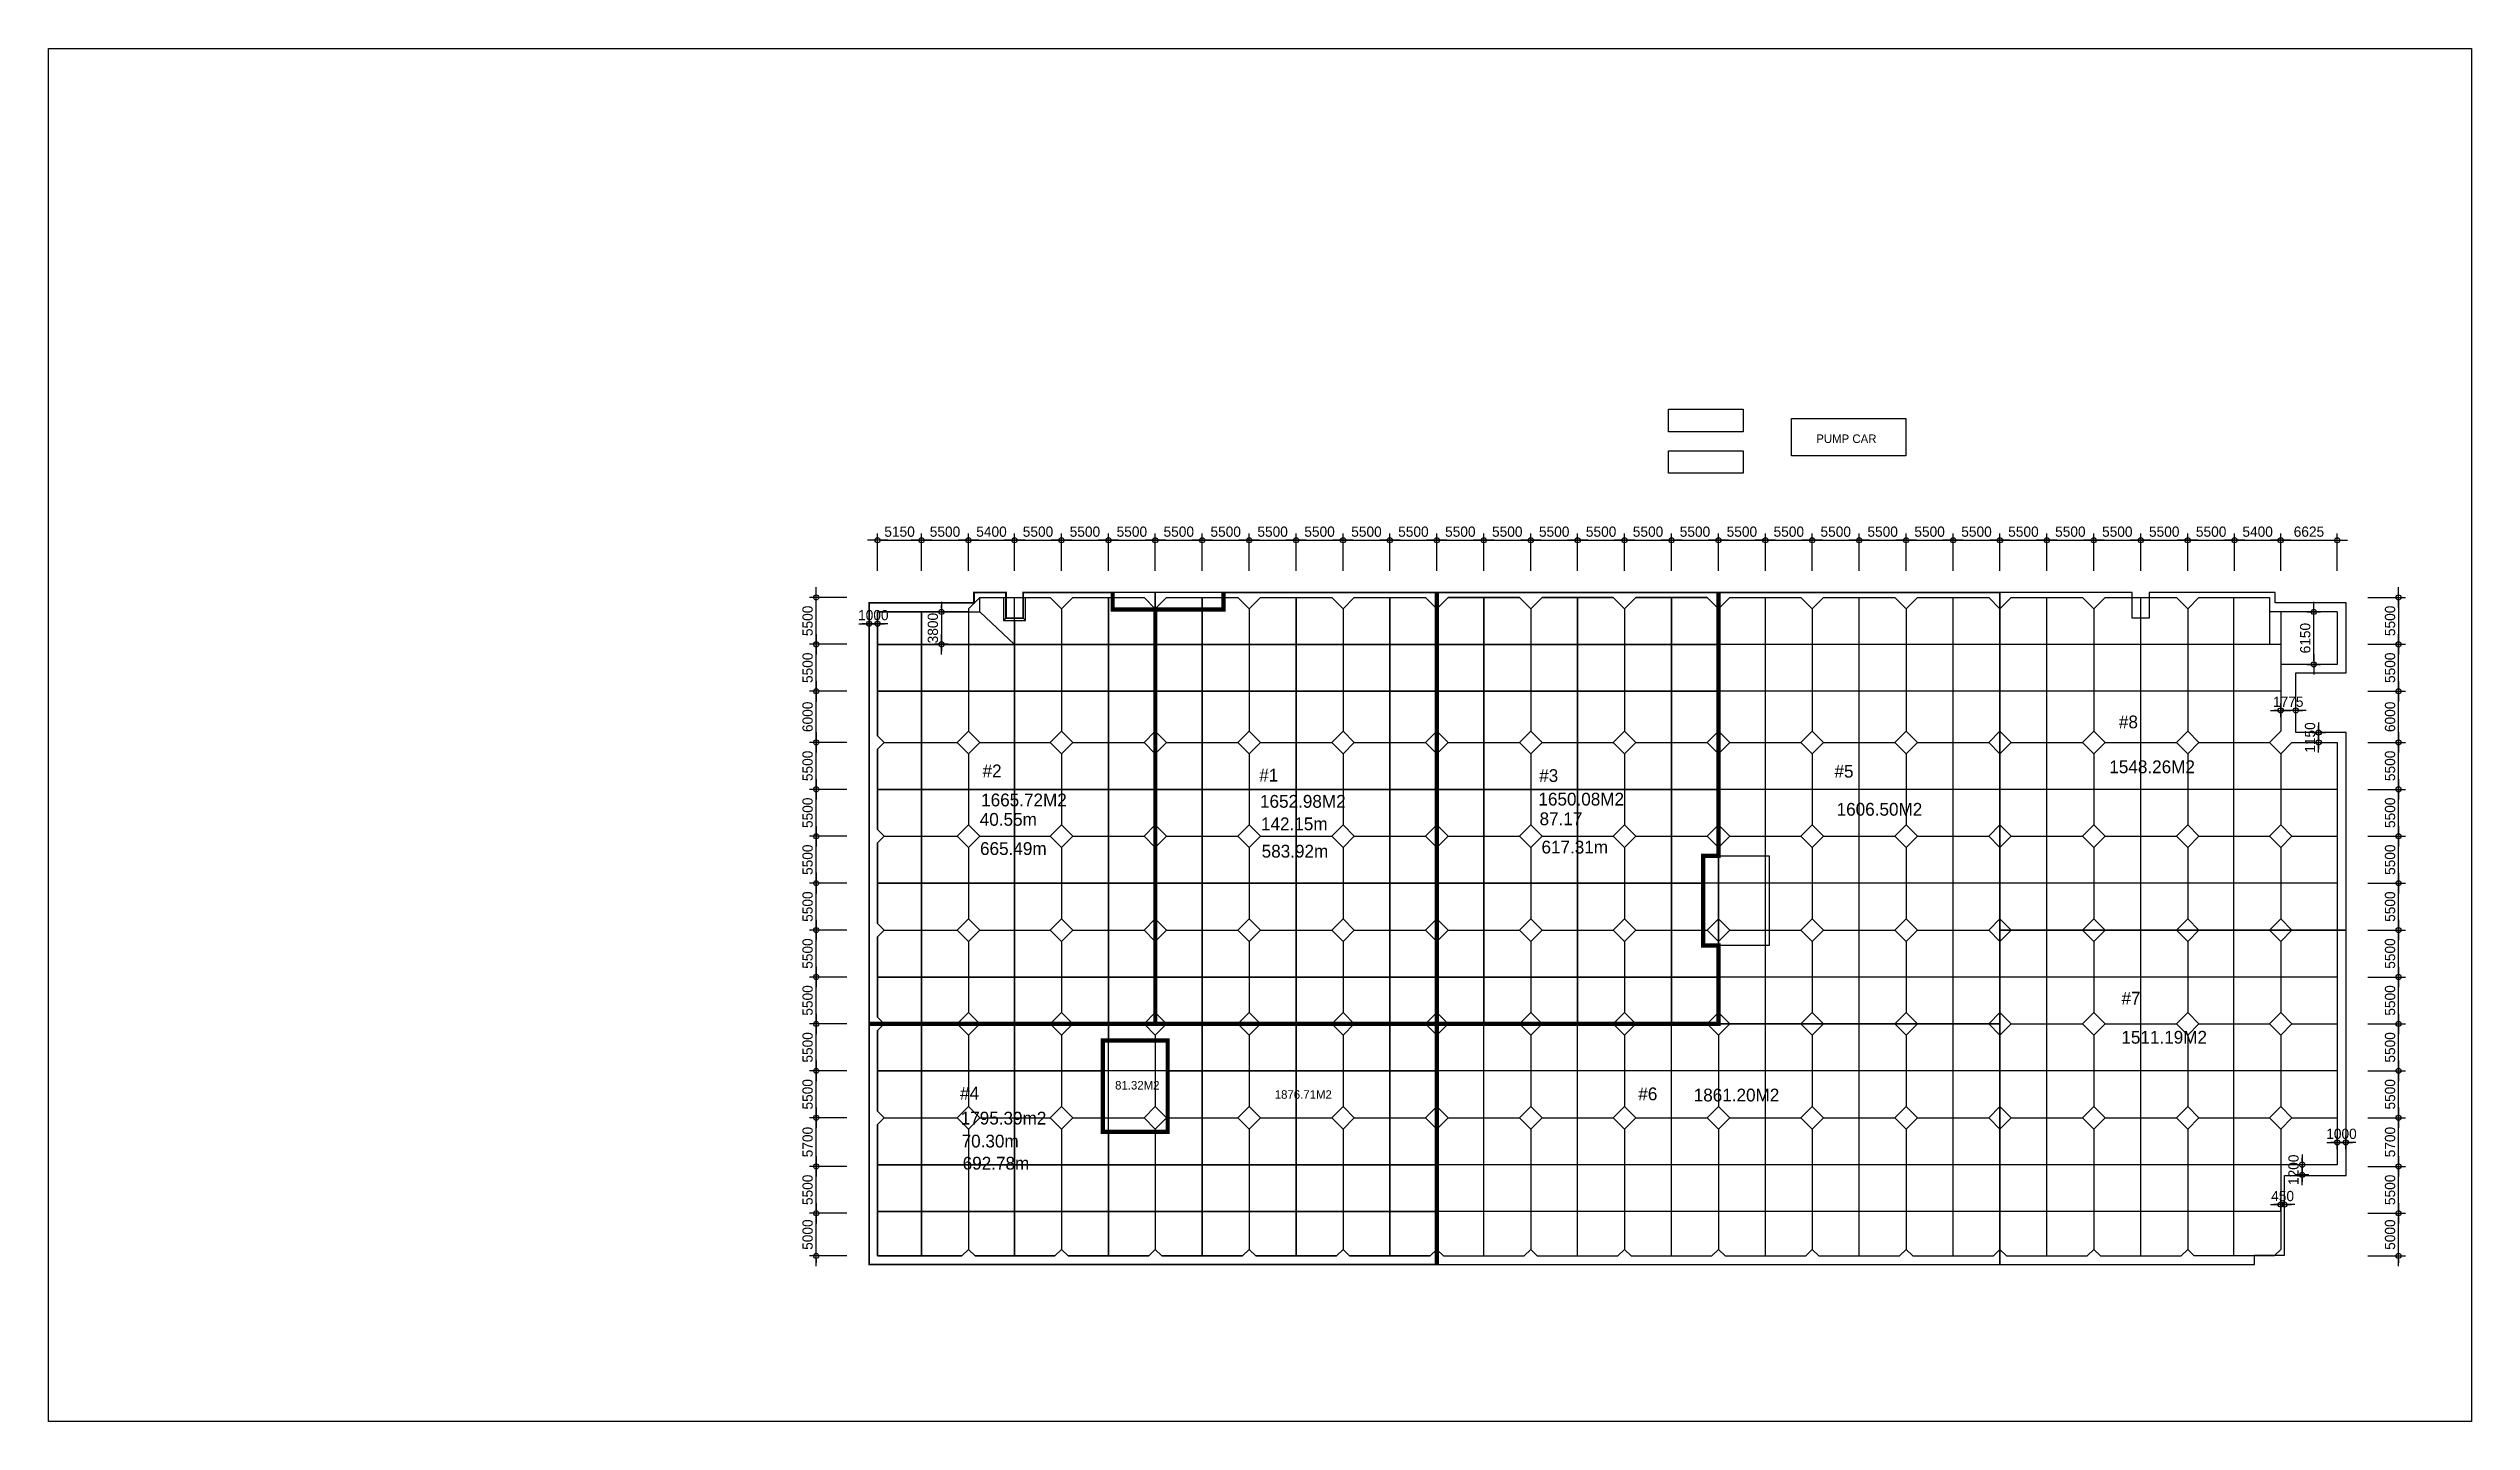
# Model space of a CAD drawing. Header units: millimetres. Extents: x -552870 to 1405794, y -1345622 to 197746.
# Drawn here: x 8000 to 292000, y -1345622 to -1184654 of the extents above; entities that cross this region are included whole.
import ezdxf

# ---------------------------------------------------------------- set-up
doc = ezdxf.new("R2010")
doc.units = ezdxf.units.MM
doc.header["$LTSCALE"] = 1000
doc.header["$MEASUREMENT"] = 0
doc.header["$PDSIZE"] = -10
doc.layers.get('0').update_dxf_attribs({"linetype": 'CONTINUOUS'})
doc.layers.get('Defpoints').update_dxf_attribs({"color": 171, "linetype": 'CONTINUOUS'})
doc.layers.add('NDIM', color=7, linetype='CONTINUOUS')
doc.layers.add('SAW-CUT', color=6, linetype='CONTINUOUS')
doc.styles.add('CGS', font='cgse', dxfattribs={"bigfont": 'cgs'})
doc.styles.add('나눔바른고딕', font='')
doc.styles.get('나눔바른고딕').set_extended_font_data('나눔바른고딕')
doc.dimstyles.new('NDIM 1200', dxfattribs={"dimscale": 500, "dimtxt": 3, "dimasz": 1, "dimexe": 2, "dimexo": 2, "dimgap": 1, "dimtad": 1, "dimdec": 0, "dimdsep": 46, "dimtxsty": 'CGS', "dimblk": 'DOT0', "dimcen": 1, "dimdle": 8, "dimclrd": 2, "dimclre": 2, "dimclrt": 2, "dimadec": 0, "dimazin": 0, "dimtfac": 1, "dimtdec": 0, "dimtix": 1, "dimtmove": 2, "dimatfit": 3, "dimldrblk": 'DOT0', "dimfxl": 1, "dimtolj": 1, "dimtzin": 0, "dimlwd": -1, "dimlwe": -1, "dimarcsym": 0})

msp = doc.modelspace()

# ---------------------------------------------------------------- texts
at = {"ltscale": 10000, "style": '나눔바른고딕'}
for s, height, p in [('PUMP CAR', 1000, (215197.4, -1230904.3)), ('#8', 1500, (250669.5, -1264353.1)), ('#2', 1500, (117483.6, -1270097.1)), ('#1', 1500, (149915.2, -1270591.8)), ('#3', 1500, (182724.7, -1270647.2)), ('#5', 1500, (217332, -1270139.3)), ('#7', 1500, (250974.1, -1296740)), ('#4', 1500, (114845.8, -1307875.3)), ('#6', 1500, (194341.1, -1307955.3))]:
    msp.add_text(s, height=height, dxfattribs=at).set_placement(p)
at = {"color": 2, "ltscale": 10000, "style": '나눔바른고딕'}
for s, height, p in [('1548.26M2 ', 1500, (249544.2, -1269618.3)), ('1665.72M2 ', 1500, (117318.1, -1273504)), ('1652.98M2 ', 1500, (150002, -1273666.9)), ('1650.08M2 ', 1500, (182632, -1273405.7)), ('1606.50M2 ', 1500, (217584.7, -1274598)), ('1511.19M2 ', 1500, (250959.6, -1301324.2)), ('81.32M2 ', 1000, (133016.8, -1306698.3)), ('1876.71M2 ', 1000, (151728.2, -1307781.1)), ('1861.20M2 ', 1500, (200831.3, -1308095)), ('1795.39m2 ', 1500, (114921.7, -1310799.7))]:
    msp.add_text(s, height=height, dxfattribs=at).set_placement(p)
at = {"color": 1, "ltscale": 10000, "style": '나눔바른고딕'}
for s, p in [('40.55m', (117154.4, -1275779.9)), ('142.15m', (150116.1, -1276307.8)), ('87.17', (182765.9, -1275712.8)), ('70.30m', (115028.8, -1313493.2))]:
    msp.add_text(s, height=1500, dxfattribs=at).set_placement(p)
at = {"color": 114, "ltscale": 10000, "true_color": 0x139b48, "style": '나눔바른고딕'}
for s, p in [('665.49m', (117186.7, -1279203.4)), ('583.92m', (150197.1, -1279508.1)), ('617.31m', (182990.3, -1279029.6)), ('692.78m', (115153.1, -1316086.1))]:
    msp.add_text(s, height=1500, dxfattribs=at).set_placement(p)

# ---------------------------------------------------------------- blocks, each defined once
blk = doc.blocks.new('DOT0')
blk.add_line((-3, 0), (3, 0))
at = {"color": 6}
blk.add_circle((0, 0), 0.75, dxfattribs=at)
blk = doc.blocks.new('*D421')
at = {"layer": 'Defpoints', "color": 0, "ltscale": 0.4, "transparency": 16777216}
for p in [(110330, -1242309), (105180, -1246709), (110330, -1246709)]:
    blk.add_point(p, dxfattribs=at)
at = {"layer": 'NDIM', "ltscale": 0.4, "transparency": 16777216}
for p, q in [((105180, -1245909), (105180, -1241509)), ((105580, -1242309), (109930, -1242309)), ((110330, -1245909), (110330, -1241509))]:
    blk.add_line(p, q, dxfattribs=at)
at = {"layer": 'NDIM', "ltscale": 0.4, "transparency": 16777216, "xscale": 400, "yscale": 400, "zscale": 400, "rotation": 180}
blk.add_blockref('DOT0', (105180, -1242309), dxfattribs=at)
at = {"layer": 'NDIM', "ltscale": 0.4, "transparency": 16777216, "xscale": 400, "yscale": 400, "zscale": 400}
blk.add_blockref('DOT0', (110330, -1242309), dxfattribs=at)
at = {"layer": 'NDIM', "ltscale": 0.4, "transparency": 16777216, "insert": (107755, -1241309), "char_height": 1200, "attachment_point": 5, "style": 'CGS'}
blk.add_mtext('\\A1;5150', dxfattribs=at)
blk = doc.blocks.new('*D422')
at = {"layer": 'Defpoints', "color": 0, "ltscale": 0.4, "transparency": 16777216}
for p in [(115830, -1242309), (110330, -1246709), (115830, -1246709)]:
    blk.add_point(p, dxfattribs=at)
at = {"layer": 'NDIM', "ltscale": 0.4, "transparency": 16777216}
for p, q in [((110330, -1245909), (110330, -1241509)), ((110730, -1242309), (115430, -1242309)), ((115830, -1245909), (115830, -1241509))]:
    blk.add_line(p, q, dxfattribs=at)
at = {"layer": 'NDIM', "ltscale": 0.4, "transparency": 16777216, "xscale": 400, "yscale": 400, "zscale": 400, "rotation": 180}
blk.add_blockref('DOT0', (110330, -1242309), dxfattribs=at)
at = {"layer": 'NDIM', "ltscale": 0.4, "transparency": 16777216, "xscale": 400, "yscale": 400, "zscale": 400}
blk.add_blockref('DOT0', (115830, -1242309), dxfattribs=at)
at = {"layer": 'NDIM', "ltscale": 0.4, "transparency": 16777216, "insert": (113080, -1241309), "char_height": 1200, "attachment_point": 5, "style": 'CGS'}
blk.add_mtext('\\A1;5500', dxfattribs=at)
blk = doc.blocks.new('*D423')
at = {"layer": 'Defpoints', "color": 0, "ltscale": 0.4, "transparency": 16777216}
for p in [(126730, -1242309), (121230, -1246709), (126730, -1246709)]:
    blk.add_point(p, dxfattribs=at)
at = {"layer": 'NDIM', "ltscale": 0.4, "transparency": 16777216}
for p, q in [((121230, -1245909), (121230, -1241509)), ((121630, -1242309), (126330, -1242309)), ((126730, -1245909), (126730, -1241509))]:
    blk.add_line(p, q, dxfattribs=at)
at = {"layer": 'NDIM', "ltscale": 0.4, "transparency": 16777216, "xscale": 400, "yscale": 400, "zscale": 400, "rotation": 180}
blk.add_blockref('DOT0', (121230, -1242309), dxfattribs=at)
at = {"layer": 'NDIM', "ltscale": 0.4, "transparency": 16777216, "xscale": 400, "yscale": 400, "zscale": 400}
blk.add_blockref('DOT0', (126730, -1242309), dxfattribs=at)
at = {"layer": 'NDIM', "ltscale": 0.4, "transparency": 16777216, "insert": (123980, -1241309), "char_height": 1200, "attachment_point": 5, "style": 'CGS'}
blk.add_mtext('\\A1;5500', dxfattribs=at)
blk = doc.blocks.new('*D424')
at = {"layer": 'Defpoints', "color": 0, "ltscale": 0.4, "transparency": 16777216}
for p in [(121230, -1242309), (115830, -1246709), (121230, -1246709)]:
    blk.add_point(p, dxfattribs=at)
at = {"layer": 'NDIM', "ltscale": 0.4, "transparency": 16777216}
for p, q in [((115830, -1245909), (115830, -1241509)), ((116230, -1242309), (120830, -1242309)), ((121230, -1245909), (121230, -1241509))]:
    blk.add_line(p, q, dxfattribs=at)
at = {"layer": 'NDIM', "ltscale": 0.4, "transparency": 16777216, "xscale": 400, "yscale": 400, "zscale": 400, "rotation": 180}
blk.add_blockref('DOT0', (115830, -1242309), dxfattribs=at)
at = {"layer": 'NDIM', "ltscale": 0.4, "transparency": 16777216, "xscale": 400, "yscale": 400, "zscale": 400}
blk.add_blockref('DOT0', (121230, -1242309), dxfattribs=at)
at = {"layer": 'NDIM', "ltscale": 0.4, "transparency": 16777216, "insert": (118530, -1241309), "char_height": 1200, "attachment_point": 5, "style": 'CGS'}
blk.add_mtext('\\A1;5400', dxfattribs=at)
blk = doc.blocks.new('*D425')
at = {"layer": 'Defpoints', "color": 0, "ltscale": 0.4, "transparency": 16777216}
for p in [(132230, -1242309), (126730, -1246709), (132230, -1246709)]:
    blk.add_point(p, dxfattribs=at)
at = {"layer": 'NDIM', "ltscale": 0.4, "transparency": 16777216}
for p, q in [((126730, -1245909), (126730, -1241509)), ((127130, -1242309), (131830, -1242309)), ((132230, -1245909), (132230, -1241509))]:
    blk.add_line(p, q, dxfattribs=at)
at = {"layer": 'NDIM', "ltscale": 0.4, "transparency": 16777216, "xscale": 400, "yscale": 400, "zscale": 400, "rotation": 180}
blk.add_blockref('DOT0', (126730, -1242309), dxfattribs=at)
at = {"layer": 'NDIM', "ltscale": 0.4, "transparency": 16777216, "xscale": 400, "yscale": 400, "zscale": 400}
blk.add_blockref('DOT0', (132230, -1242309), dxfattribs=at)
at = {"layer": 'NDIM', "ltscale": 0.4, "transparency": 16777216, "insert": (129480, -1241309), "char_height": 1200, "attachment_point": 5, "style": 'CGS'}
blk.add_mtext('\\A1;5500', dxfattribs=at)
blk = doc.blocks.new('*D426')
at = {"layer": 'Defpoints', "color": 0, "ltscale": 0.4, "transparency": 16777216}
for p in [(137730, -1242309), (132230, -1246709), (137730, -1246709)]:
    blk.add_point(p, dxfattribs=at)
at = {"layer": 'NDIM', "ltscale": 0.4, "transparency": 16777216}
for p, q in [((132230, -1245909), (132230, -1241509)), ((132630, -1242309), (137330, -1242309)), ((137730, -1245909), (137730, -1241509))]:
    blk.add_line(p, q, dxfattribs=at)
at = {"layer": 'NDIM', "ltscale": 0.4, "transparency": 16777216, "xscale": 400, "yscale": 400, "zscale": 400, "rotation": 180}
blk.add_blockref('DOT0', (132230, -1242309), dxfattribs=at)
at = {"layer": 'NDIM', "ltscale": 0.4, "transparency": 16777216, "xscale": 400, "yscale": 400, "zscale": 400}
blk.add_blockref('DOT0', (137730, -1242309), dxfattribs=at)
at = {"layer": 'NDIM', "ltscale": 0.4, "transparency": 16777216, "insert": (134980, -1241309), "char_height": 1200, "attachment_point": 5, "style": 'CGS'}
blk.add_mtext('\\A1;5500', dxfattribs=at)
blk = doc.blocks.new('*D427')
at = {"layer": 'Defpoints', "color": 0, "ltscale": 0.4, "transparency": 16777216}
for p in [(143230, -1242309), (137730, -1246709), (143230, -1246709)]:
    blk.add_point(p, dxfattribs=at)
at = {"layer": 'NDIM', "ltscale": 0.4, "transparency": 16777216}
for p, q in [((137730, -1245909), (137730, -1241509)), ((138130, -1242309), (142830, -1242309)), ((143230, -1245909), (143230, -1241509))]:
    blk.add_line(p, q, dxfattribs=at)
at = {"layer": 'NDIM', "ltscale": 0.4, "transparency": 16777216, "xscale": 400, "yscale": 400, "zscale": 400, "rotation": 180}
blk.add_blockref('DOT0', (137730, -1242309), dxfattribs=at)
at = {"layer": 'NDIM', "ltscale": 0.4, "transparency": 16777216, "xscale": 400, "yscale": 400, "zscale": 400}
blk.add_blockref('DOT0', (143230, -1242309), dxfattribs=at)
at = {"layer": 'NDIM', "ltscale": 0.4, "transparency": 16777216, "insert": (140480, -1241309), "char_height": 1200, "attachment_point": 5, "style": 'CGS'}
blk.add_mtext('\\A1;5500', dxfattribs=at)
blk = doc.blocks.new('*D428')
at = {"layer": 'Defpoints', "color": 0, "ltscale": 0.4, "transparency": 16777216}
for p in [(148730, -1242309), (143230, -1246709), (148730, -1246709)]:
    blk.add_point(p, dxfattribs=at)
at = {"layer": 'NDIM', "ltscale": 0.4, "transparency": 16777216}
for p, q in [((143230, -1245909), (143230, -1241509)), ((143630, -1242309), (148330, -1242309)), ((148730, -1245909), (148730, -1241509))]:
    blk.add_line(p, q, dxfattribs=at)
at = {"layer": 'NDIM', "ltscale": 0.4, "transparency": 16777216, "xscale": 400, "yscale": 400, "zscale": 400, "rotation": 180}
blk.add_blockref('DOT0', (143230, -1242309), dxfattribs=at)
at = {"layer": 'NDIM', "ltscale": 0.4, "transparency": 16777216, "xscale": 400, "yscale": 400, "zscale": 400}
blk.add_blockref('DOT0', (148730, -1242309), dxfattribs=at)
at = {"layer": 'NDIM', "ltscale": 0.4, "transparency": 16777216, "insert": (145980, -1241309), "char_height": 1200, "attachment_point": 5, "style": 'CGS'}
blk.add_mtext('\\A1;5500', dxfattribs=at)
blk = doc.blocks.new('*D429')
at = {"layer": 'Defpoints', "color": 0, "ltscale": 0.4, "transparency": 16777216}
for p in [(154230, -1242309), (148730, -1246709), (154230, -1246709)]:
    blk.add_point(p, dxfattribs=at)
at = {"layer": 'NDIM', "ltscale": 0.4, "transparency": 16777216}
for p, q in [((148730, -1245909), (148730, -1241509)), ((149130, -1242309), (153830, -1242309)), ((154230, -1245909), (154230, -1241509))]:
    blk.add_line(p, q, dxfattribs=at)
at = {"layer": 'NDIM', "ltscale": 0.4, "transparency": 16777216, "xscale": 400, "yscale": 400, "zscale": 400, "rotation": 180}
blk.add_blockref('DOT0', (148730, -1242309), dxfattribs=at)
at = {"layer": 'NDIM', "ltscale": 0.4, "transparency": 16777216, "xscale": 400, "yscale": 400, "zscale": 400}
blk.add_blockref('DOT0', (154230, -1242309), dxfattribs=at)
at = {"layer": 'NDIM', "ltscale": 0.4, "transparency": 16777216, "insert": (151480, -1241309), "char_height": 1200, "attachment_point": 5, "style": 'CGS'}
blk.add_mtext('\\A1;5500', dxfattribs=at)
blk = doc.blocks.new('*D430')
at = {"layer": 'Defpoints', "color": 0, "ltscale": 0.4, "transparency": 16777216}
for p in [(159730, -1242309), (154230, -1246709), (159730, -1246709)]:
    blk.add_point(p, dxfattribs=at)
at = {"layer": 'NDIM', "ltscale": 0.4, "transparency": 16777216}
for p, q in [((154230, -1245909), (154230, -1241509)), ((154630, -1242309), (159330, -1242309)), ((159730, -1245909), (159730, -1241509))]:
    blk.add_line(p, q, dxfattribs=at)
at = {"layer": 'NDIM', "ltscale": 0.4, "transparency": 16777216, "xscale": 400, "yscale": 400, "zscale": 400, "rotation": 180}
blk.add_blockref('DOT0', (154230, -1242309), dxfattribs=at)
at = {"layer": 'NDIM', "ltscale": 0.4, "transparency": 16777216, "xscale": 400, "yscale": 400, "zscale": 400}
blk.add_blockref('DOT0', (159730, -1242309), dxfattribs=at)
at = {"layer": 'NDIM', "ltscale": 0.4, "transparency": 16777216, "insert": (156980, -1241309), "char_height": 1200, "attachment_point": 5, "style": 'CGS'}
blk.add_mtext('\\A1;5500', dxfattribs=at)
blk = doc.blocks.new('*D431')
at = {"layer": 'Defpoints', "color": 0, "ltscale": 0.4, "transparency": 16777216}
for p in [(165230, -1242309), (159730, -1246709), (165230, -1246709)]:
    blk.add_point(p, dxfattribs=at)
at = {"layer": 'NDIM', "ltscale": 0.4, "transparency": 16777216}
for p, q in [((159730, -1245909), (159730, -1241509)), ((160130, -1242309), (164830, -1242309)), ((165230, -1245909), (165230, -1241509))]:
    blk.add_line(p, q, dxfattribs=at)
at = {"layer": 'NDIM', "ltscale": 0.4, "transparency": 16777216, "xscale": 400, "yscale": 400, "zscale": 400, "rotation": 180}
blk.add_blockref('DOT0', (159730, -1242309), dxfattribs=at)
at = {"layer": 'NDIM', "ltscale": 0.4, "transparency": 16777216, "xscale": 400, "yscale": 400, "zscale": 400}
blk.add_blockref('DOT0', (165230, -1242309), dxfattribs=at)
at = {"layer": 'NDIM', "ltscale": 0.4, "transparency": 16777216, "insert": (162480, -1241309), "char_height": 1200, "attachment_point": 5, "style": 'CGS'}
blk.add_mtext('\\A1;5500', dxfattribs=at)
blk = doc.blocks.new('*D432')
at = {"layer": 'Defpoints', "color": 0, "ltscale": 0.4, "transparency": 16777216}
for p in [(170730, -1242309), (165230, -1246709), (170730, -1246709)]:
    blk.add_point(p, dxfattribs=at)
at = {"layer": 'NDIM', "ltscale": 0.4, "transparency": 16777216}
for p, q in [((165230, -1245909), (165230, -1241509)), ((165630, -1242309), (170330, -1242309)), ((170730, -1245909), (170730, -1241509))]:
    blk.add_line(p, q, dxfattribs=at)
at = {"layer": 'NDIM', "ltscale": 0.4, "transparency": 16777216, "xscale": 400, "yscale": 400, "zscale": 400, "rotation": 180}
blk.add_blockref('DOT0', (165230, -1242309), dxfattribs=at)
at = {"layer": 'NDIM', "ltscale": 0.4, "transparency": 16777216, "xscale": 400, "yscale": 400, "zscale": 400}
blk.add_blockref('DOT0', (170730, -1242309), dxfattribs=at)
at = {"layer": 'NDIM', "ltscale": 0.4, "transparency": 16777216, "insert": (167980, -1241309), "char_height": 1200, "attachment_point": 5, "style": 'CGS'}
blk.add_mtext('\\A1;5500', dxfattribs=at)
blk = doc.blocks.new('*D433')
at = {"layer": 'Defpoints', "color": 0, "ltscale": 0.4, "transparency": 16777216}
for p in [(176230, -1242309), (170730, -1246709), (176230, -1246709)]:
    blk.add_point(p, dxfattribs=at)
at = {"layer": 'NDIM', "ltscale": 0.4, "transparency": 16777216}
for p, q in [((170730, -1245909), (170730, -1241509)), ((171130, -1242309), (175830, -1242309)), ((176230, -1245909), (176230, -1241509))]:
    blk.add_line(p, q, dxfattribs=at)
at = {"layer": 'NDIM', "ltscale": 0.4, "transparency": 16777216, "xscale": 400, "yscale": 400, "zscale": 400, "rotation": 180}
blk.add_blockref('DOT0', (170730, -1242309), dxfattribs=at)
at = {"layer": 'NDIM', "ltscale": 0.4, "transparency": 16777216, "xscale": 400, "yscale": 400, "zscale": 400}
blk.add_blockref('DOT0', (176230, -1242309), dxfattribs=at)
at = {"layer": 'NDIM', "ltscale": 0.4, "transparency": 16777216, "insert": (173480, -1241309), "char_height": 1200, "attachment_point": 5, "style": 'CGS'}
blk.add_mtext('\\A1;5500', dxfattribs=at)
blk = doc.blocks.new('*D434')
at = {"layer": 'Defpoints', "color": 0, "ltscale": 0.4, "transparency": 16777216}
for p in [(181730, -1242309), (176230, -1246709), (181730, -1246709)]:
    blk.add_point(p, dxfattribs=at)
at = {"layer": 'NDIM', "ltscale": 0.4, "transparency": 16777216}
for p, q in [((176230, -1245909), (176230, -1241509)), ((176630, -1242309), (181330, -1242309)), ((181730, -1245909), (181730, -1241509))]:
    blk.add_line(p, q, dxfattribs=at)
at = {"layer": 'NDIM', "ltscale": 0.4, "transparency": 16777216, "xscale": 400, "yscale": 400, "zscale": 400, "rotation": 180}
blk.add_blockref('DOT0', (176230, -1242309), dxfattribs=at)
at = {"layer": 'NDIM', "ltscale": 0.4, "transparency": 16777216, "xscale": 400, "yscale": 400, "zscale": 400}
blk.add_blockref('DOT0', (181730, -1242309), dxfattribs=at)
at = {"layer": 'NDIM', "ltscale": 0.4, "transparency": 16777216, "insert": (178980, -1241309), "char_height": 1200, "attachment_point": 5, "style": 'CGS'}
blk.add_mtext('\\A1;5500', dxfattribs=at)
blk = doc.blocks.new('*D435')
at = {"layer": 'Defpoints', "color": 0, "ltscale": 0.4, "transparency": 16777216}
for p in [(187230, -1242309), (181730, -1246709), (187230, -1246709)]:
    blk.add_point(p, dxfattribs=at)
at = {"layer": 'NDIM', "ltscale": 0.4, "transparency": 16777216}
for p, q in [((181730, -1245909), (181730, -1241509)), ((182130, -1242309), (186830, -1242309)), ((187230, -1245909), (187230, -1241509))]:
    blk.add_line(p, q, dxfattribs=at)
at = {"layer": 'NDIM', "ltscale": 0.4, "transparency": 16777216, "xscale": 400, "yscale": 400, "zscale": 400, "rotation": 180}
blk.add_blockref('DOT0', (181730, -1242309), dxfattribs=at)
at = {"layer": 'NDIM', "ltscale": 0.4, "transparency": 16777216, "xscale": 400, "yscale": 400, "zscale": 400}
blk.add_blockref('DOT0', (187230, -1242309), dxfattribs=at)
at = {"layer": 'NDIM', "ltscale": 0.4, "transparency": 16777216, "insert": (184480, -1241309), "char_height": 1200, "attachment_point": 5, "style": 'CGS'}
blk.add_mtext('\\A1;5500', dxfattribs=at)
blk = doc.blocks.new('*D436')
at = {"layer": 'Defpoints', "color": 0, "ltscale": 0.4, "transparency": 16777216}
for p in [(192730, -1242309), (187230, -1246709), (192730, -1246709)]:
    blk.add_point(p, dxfattribs=at)
at = {"layer": 'NDIM', "ltscale": 0.4, "transparency": 16777216}
for p, q in [((187230, -1245909), (187230, -1241509)), ((187630, -1242309), (192330, -1242309)), ((192730, -1245909), (192730, -1241509))]:
    blk.add_line(p, q, dxfattribs=at)
at = {"layer": 'NDIM', "ltscale": 0.4, "transparency": 16777216, "xscale": 400, "yscale": 400, "zscale": 400, "rotation": 180}
blk.add_blockref('DOT0', (187230, -1242309), dxfattribs=at)
at = {"layer": 'NDIM', "ltscale": 0.4, "transparency": 16777216, "xscale": 400, "yscale": 400, "zscale": 400}
blk.add_blockref('DOT0', (192730, -1242309), dxfattribs=at)
at = {"layer": 'NDIM', "ltscale": 0.4, "transparency": 16777216, "insert": (189980, -1241309), "char_height": 1200, "attachment_point": 5, "style": 'CGS'}
blk.add_mtext('\\A1;5500', dxfattribs=at)
blk = doc.blocks.new('*D437')
at = {"layer": 'Defpoints', "color": 0, "ltscale": 0.4, "transparency": 16777216}
for p in [(198230, -1242309), (192730, -1246709), (198230, -1246709)]:
    blk.add_point(p, dxfattribs=at)
at = {"layer": 'NDIM', "ltscale": 0.4, "transparency": 16777216}
for p, q in [((192730, -1245909), (192730, -1241509)), ((193130, -1242309), (197830, -1242309)), ((198230, -1245909), (198230, -1241509))]:
    blk.add_line(p, q, dxfattribs=at)
at = {"layer": 'NDIM', "ltscale": 0.4, "transparency": 16777216, "xscale": 400, "yscale": 400, "zscale": 400, "rotation": 180}
blk.add_blockref('DOT0', (192730, -1242309), dxfattribs=at)
at = {"layer": 'NDIM', "ltscale": 0.4, "transparency": 16777216, "xscale": 400, "yscale": 400, "zscale": 400}
blk.add_blockref('DOT0', (198230, -1242309), dxfattribs=at)
at = {"layer": 'NDIM', "ltscale": 0.4, "transparency": 16777216, "insert": (195480, -1241309), "char_height": 1200, "attachment_point": 5, "style": 'CGS'}
blk.add_mtext('\\A1;5500', dxfattribs=at)
blk = doc.blocks.new('*D438')
at = {"layer": 'Defpoints', "color": 0, "ltscale": 0.4, "transparency": 16777216}
for p in [(203730, -1242309), (198230, -1246709), (203730, -1246709)]:
    blk.add_point(p, dxfattribs=at)
at = {"layer": 'NDIM', "ltscale": 0.4, "transparency": 16777216}
for p, q in [((198230, -1245909), (198230, -1241509)), ((198630, -1242309), (203330, -1242309)), ((203730, -1245909), (203730, -1241509))]:
    blk.add_line(p, q, dxfattribs=at)
at = {"layer": 'NDIM', "ltscale": 0.4, "transparency": 16777216, "xscale": 400, "yscale": 400, "zscale": 400, "rotation": 180}
blk.add_blockref('DOT0', (198230, -1242309), dxfattribs=at)
at = {"layer": 'NDIM', "ltscale": 0.4, "transparency": 16777216, "xscale": 400, "yscale": 400, "zscale": 400}
blk.add_blockref('DOT0', (203730, -1242309), dxfattribs=at)
at = {"layer": 'NDIM', "ltscale": 0.4, "transparency": 16777216, "insert": (200980, -1241309), "char_height": 1200, "attachment_point": 5, "style": 'CGS'}
blk.add_mtext('\\A1;5500', dxfattribs=at)
blk = doc.blocks.new('*D439')
at = {"layer": 'Defpoints', "color": 0, "ltscale": 0.4, "transparency": 16777216}
for p in [(209230, -1242309), (203730, -1246709), (209230, -1246709)]:
    blk.add_point(p, dxfattribs=at)
at = {"layer": 'NDIM', "ltscale": 0.4, "transparency": 16777216}
for p, q in [((203730, -1245909), (203730, -1241509)), ((204130, -1242309), (208830, -1242309)), ((209230, -1245909), (209230, -1241509))]:
    blk.add_line(p, q, dxfattribs=at)
at = {"layer": 'NDIM', "ltscale": 0.4, "transparency": 16777216, "xscale": 400, "yscale": 400, "zscale": 400, "rotation": 180}
blk.add_blockref('DOT0', (203730, -1242309), dxfattribs=at)
at = {"layer": 'NDIM', "ltscale": 0.4, "transparency": 16777216, "xscale": 400, "yscale": 400, "zscale": 400}
blk.add_blockref('DOT0', (209230, -1242309), dxfattribs=at)
at = {"layer": 'NDIM', "ltscale": 0.4, "transparency": 16777216, "insert": (206480, -1241309), "char_height": 1200, "attachment_point": 5, "style": 'CGS'}
blk.add_mtext('\\A1;5500', dxfattribs=at)
blk = doc.blocks.new('*D440')
at = {"layer": 'Defpoints', "color": 0, "ltscale": 0.4, "transparency": 16777216}
for p in [(214730, -1242309), (209230, -1246709), (214730, -1246709)]:
    blk.add_point(p, dxfattribs=at)
at = {"layer": 'NDIM', "ltscale": 0.4, "transparency": 16777216}
for p, q in [((209230, -1245909), (209230, -1241509)), ((209630, -1242309), (214330, -1242309)), ((214730, -1245909), (214730, -1241509))]:
    blk.add_line(p, q, dxfattribs=at)
at = {"layer": 'NDIM', "ltscale": 0.4, "transparency": 16777216, "xscale": 400, "yscale": 400, "zscale": 400, "rotation": 180}
blk.add_blockref('DOT0', (209230, -1242309), dxfattribs=at)
at = {"layer": 'NDIM', "ltscale": 0.4, "transparency": 16777216, "xscale": 400, "yscale": 400, "zscale": 400}
blk.add_blockref('DOT0', (214730, -1242309), dxfattribs=at)
at = {"layer": 'NDIM', "ltscale": 0.4, "transparency": 16777216, "insert": (211980, -1241309), "char_height": 1200, "attachment_point": 5, "style": 'CGS'}
blk.add_mtext('\\A1;5500', dxfattribs=at)
blk = doc.blocks.new('*D441')
at = {"layer": 'Defpoints', "color": 0, "ltscale": 0.4, "transparency": 16777216}
for p in [(220230, -1242309), (214730, -1246709), (220230, -1246709)]:
    blk.add_point(p, dxfattribs=at)
at = {"layer": 'NDIM', "ltscale": 0.4, "transparency": 16777216}
for p, q in [((214730, -1245909), (214730, -1241509)), ((215130, -1242309), (219830, -1242309)), ((220230, -1245909), (220230, -1241509))]:
    blk.add_line(p, q, dxfattribs=at)
at = {"layer": 'NDIM', "ltscale": 0.4, "transparency": 16777216, "xscale": 400, "yscale": 400, "zscale": 400, "rotation": 180}
blk.add_blockref('DOT0', (214730, -1242309), dxfattribs=at)
at = {"layer": 'NDIM', "ltscale": 0.4, "transparency": 16777216, "xscale": 400, "yscale": 400, "zscale": 400}
blk.add_blockref('DOT0', (220230, -1242309), dxfattribs=at)
at = {"layer": 'NDIM', "ltscale": 0.4, "transparency": 16777216, "insert": (217480, -1241309), "char_height": 1200, "attachment_point": 5, "style": 'CGS'}
blk.add_mtext('\\A1;5500', dxfattribs=at)
blk = doc.blocks.new('*D442')
at = {"layer": 'Defpoints', "color": 0, "ltscale": 0.4, "transparency": 16777216}
for p in [(225730, -1242309), (220230, -1246709), (225730, -1246709)]:
    blk.add_point(p, dxfattribs=at)
at = {"layer": 'NDIM', "ltscale": 0.4, "transparency": 16777216}
for p, q in [((220230, -1245909), (220230, -1241509)), ((220630, -1242309), (225330, -1242309)), ((225730, -1245909), (225730, -1241509))]:
    blk.add_line(p, q, dxfattribs=at)
at = {"layer": 'NDIM', "ltscale": 0.4, "transparency": 16777216, "xscale": 400, "yscale": 400, "zscale": 400, "rotation": 180}
blk.add_blockref('DOT0', (220230, -1242309), dxfattribs=at)
at = {"layer": 'NDIM', "ltscale": 0.4, "transparency": 16777216, "xscale": 400, "yscale": 400, "zscale": 400}
blk.add_blockref('DOT0', (225730, -1242309), dxfattribs=at)
at = {"layer": 'NDIM', "ltscale": 0.4, "transparency": 16777216, "insert": (222980, -1241309), "char_height": 1200, "attachment_point": 5, "style": 'CGS'}
blk.add_mtext('\\A1;5500', dxfattribs=at)
blk = doc.blocks.new('*D443')
at = {"layer": 'Defpoints', "color": 0, "ltscale": 0.4, "transparency": 16777216}
for p in [(231230, -1242309), (225730, -1246709), (231230, -1246709)]:
    blk.add_point(p, dxfattribs=at)
at = {"layer": 'NDIM', "ltscale": 0.4, "transparency": 16777216}
for p, q in [((225730, -1245909), (225730, -1241509)), ((226130, -1242309), (230830, -1242309)), ((231230, -1245909), (231230, -1241509))]:
    blk.add_line(p, q, dxfattribs=at)
at = {"layer": 'NDIM', "ltscale": 0.4, "transparency": 16777216, "xscale": 400, "yscale": 400, "zscale": 400, "rotation": 180}
blk.add_blockref('DOT0', (225730, -1242309), dxfattribs=at)
at = {"layer": 'NDIM', "ltscale": 0.4, "transparency": 16777216, "xscale": 400, "yscale": 400, "zscale": 400}
blk.add_blockref('DOT0', (231230, -1242309), dxfattribs=at)
at = {"layer": 'NDIM', "ltscale": 0.4, "transparency": 16777216, "insert": (228480, -1241309), "char_height": 1200, "attachment_point": 5, "style": 'CGS'}
blk.add_mtext('\\A1;5500', dxfattribs=at)
blk = doc.blocks.new('*D444')
at = {"layer": 'Defpoints', "color": 0, "ltscale": 0.4, "transparency": 16777216}
for p in [(236730, -1242309), (231230, -1246709), (236730, -1246709)]:
    blk.add_point(p, dxfattribs=at)
at = {"layer": 'NDIM', "ltscale": 0.4, "transparency": 16777216}
for p, q in [((231230, -1245909), (231230, -1241509)), ((231630, -1242309), (236330, -1242309)), ((236730, -1245909), (236730, -1241509))]:
    blk.add_line(p, q, dxfattribs=at)
at = {"layer": 'NDIM', "ltscale": 0.4, "transparency": 16777216, "xscale": 400, "yscale": 400, "zscale": 400, "rotation": 180}
blk.add_blockref('DOT0', (231230, -1242309), dxfattribs=at)
at = {"layer": 'NDIM', "ltscale": 0.4, "transparency": 16777216, "xscale": 400, "yscale": 400, "zscale": 400}
blk.add_blockref('DOT0', (236730, -1242309), dxfattribs=at)
at = {"layer": 'NDIM', "ltscale": 0.4, "transparency": 16777216, "insert": (233980, -1241309), "char_height": 1200, "attachment_point": 5, "style": 'CGS'}
blk.add_mtext('\\A1;5500', dxfattribs=at)
blk = doc.blocks.new('*D445')
at = {"layer": 'Defpoints', "color": 0, "ltscale": 0.4, "transparency": 16777216}
for p in [(242230, -1242309), (236730, -1246709), (242230, -1246709)]:
    blk.add_point(p, dxfattribs=at)
at = {"layer": 'NDIM', "ltscale": 0.4, "transparency": 16777216}
for p, q in [((236730, -1245909), (236730, -1241509)), ((237130, -1242309), (241830, -1242309)), ((242230, -1245909), (242230, -1241509))]:
    blk.add_line(p, q, dxfattribs=at)
at = {"layer": 'NDIM', "ltscale": 0.4, "transparency": 16777216, "xscale": 400, "yscale": 400, "zscale": 400, "rotation": 180}
blk.add_blockref('DOT0', (236730, -1242309), dxfattribs=at)
at = {"layer": 'NDIM', "ltscale": 0.4, "transparency": 16777216, "xscale": 400, "yscale": 400, "zscale": 400}
blk.add_blockref('DOT0', (242230, -1242309), dxfattribs=at)
at = {"layer": 'NDIM', "ltscale": 0.4, "transparency": 16777216, "insert": (239480, -1241309), "char_height": 1200, "attachment_point": 5, "style": 'CGS'}
blk.add_mtext('\\A1;5500', dxfattribs=at)
blk = doc.blocks.new('*D446')
at = {"layer": 'Defpoints', "color": 0, "ltscale": 0.4, "transparency": 16777216}
for p in [(247730, -1242309), (242230, -1246709), (247730, -1246709)]:
    blk.add_point(p, dxfattribs=at)
at = {"layer": 'NDIM', "ltscale": 0.4, "transparency": 16777216}
for p, q in [((242230, -1245909), (242230, -1241509)), ((242630, -1242309), (247330, -1242309)), ((247730, -1245909), (247730, -1241509))]:
    blk.add_line(p, q, dxfattribs=at)
at = {"layer": 'NDIM', "ltscale": 0.4, "transparency": 16777216, "xscale": 400, "yscale": 400, "zscale": 400, "rotation": 180}
blk.add_blockref('DOT0', (242230, -1242309), dxfattribs=at)
at = {"layer": 'NDIM', "ltscale": 0.4, "transparency": 16777216, "xscale": 400, "yscale": 400, "zscale": 400}
blk.add_blockref('DOT0', (247730, -1242309), dxfattribs=at)
at = {"layer": 'NDIM', "ltscale": 0.4, "transparency": 16777216, "insert": (244980, -1241309), "char_height": 1200, "attachment_point": 5, "style": 'CGS'}
blk.add_mtext('\\A1;5500', dxfattribs=at)
blk = doc.blocks.new('*D447')
at = {"layer": 'Defpoints', "color": 0, "ltscale": 0.4, "transparency": 16777216}
for p in [(253230, -1242309), (247730, -1246709), (253230, -1246709)]:
    blk.add_point(p, dxfattribs=at)
at = {"layer": 'NDIM', "ltscale": 0.4, "transparency": 16777216}
for p, q in [((247730, -1245909), (247730, -1241509)), ((248130, -1242309), (252830, -1242309)), ((253230, -1245909), (253230, -1241509))]:
    blk.add_line(p, q, dxfattribs=at)
at = {"layer": 'NDIM', "ltscale": 0.4, "transparency": 16777216, "xscale": 400, "yscale": 400, "zscale": 400, "rotation": 180}
blk.add_blockref('DOT0', (247730, -1242309), dxfattribs=at)
at = {"layer": 'NDIM', "ltscale": 0.4, "transparency": 16777216, "xscale": 400, "yscale": 400, "zscale": 400}
blk.add_blockref('DOT0', (253230, -1242309), dxfattribs=at)
at = {"layer": 'NDIM', "ltscale": 0.4, "transparency": 16777216, "insert": (250480, -1241309), "char_height": 1200, "attachment_point": 5, "style": 'CGS'}
blk.add_mtext('\\A1;5500', dxfattribs=at)
blk = doc.blocks.new('*D448')
at = {"layer": 'Defpoints', "color": 0, "ltscale": 0.4, "transparency": 16777216}
for p in [(258730, -1242309), (253230, -1246709), (258730, -1246709)]:
    blk.add_point(p, dxfattribs=at)
at = {"layer": 'NDIM', "ltscale": 0.4, "transparency": 16777216}
for p, q in [((253230, -1245909), (253230, -1241509)), ((253630, -1242309), (258330, -1242309)), ((258730, -1245909), (258730, -1241509))]:
    blk.add_line(p, q, dxfattribs=at)
at = {"layer": 'NDIM', "ltscale": 0.4, "transparency": 16777216, "xscale": 400, "yscale": 400, "zscale": 400, "rotation": 180}
blk.add_blockref('DOT0', (253230, -1242309), dxfattribs=at)
at = {"layer": 'NDIM', "ltscale": 0.4, "transparency": 16777216, "xscale": 400, "yscale": 400, "zscale": 400}
blk.add_blockref('DOT0', (258730, -1242309), dxfattribs=at)
at = {"layer": 'NDIM', "ltscale": 0.4, "transparency": 16777216, "insert": (255980, -1241309), "char_height": 1200, "attachment_point": 5, "style": 'CGS'}
blk.add_mtext('\\A1;5500', dxfattribs=at)
blk = doc.blocks.new('*D449')
at = {"layer": 'Defpoints', "color": 0, "ltscale": 0.4, "transparency": 16777216}
for p in [(264230, -1242309), (258730, -1246709), (264230, -1246709)]:
    blk.add_point(p, dxfattribs=at)
at = {"layer": 'NDIM', "ltscale": 0.4, "transparency": 16777216}
for p, q in [((258730, -1245909), (258730, -1241509)), ((259130, -1242309), (263830, -1242309)), ((264230, -1245909), (264230, -1241509))]:
    blk.add_line(p, q, dxfattribs=at)
at = {"layer": 'NDIM', "ltscale": 0.4, "transparency": 16777216, "xscale": 400, "yscale": 400, "zscale": 400, "rotation": 180}
blk.add_blockref('DOT0', (258730, -1242309), dxfattribs=at)
at = {"layer": 'NDIM', "ltscale": 0.4, "transparency": 16777216, "xscale": 400, "yscale": 400, "zscale": 400}
blk.add_blockref('DOT0', (264230, -1242309), dxfattribs=at)
at = {"layer": 'NDIM', "ltscale": 0.4, "transparency": 16777216, "insert": (261480, -1241309), "char_height": 1200, "attachment_point": 5, "style": 'CGS'}
blk.add_mtext('\\A1;5500', dxfattribs=at)
blk = doc.blocks.new('*D450')
at = {"layer": 'Defpoints', "color": 0, "ltscale": 0.4, "transparency": 16777216}
for p in [(269630, -1242309), (264230, -1246709), (269630, -1246709)]:
    blk.add_point(p, dxfattribs=at)
at = {"layer": 'NDIM', "ltscale": 0.4, "transparency": 16777216}
for p, q in [((264230, -1245909), (264230, -1241509)), ((264630, -1242309), (269230, -1242309)), ((269630, -1245909), (269630, -1241509))]:
    blk.add_line(p, q, dxfattribs=at)
at = {"layer": 'NDIM', "ltscale": 0.4, "transparency": 16777216, "xscale": 400, "yscale": 400, "zscale": 400, "rotation": 180}
blk.add_blockref('DOT0', (264230, -1242309), dxfattribs=at)
at = {"layer": 'NDIM', "ltscale": 0.4, "transparency": 16777216, "xscale": 400, "yscale": 400, "zscale": 400}
blk.add_blockref('DOT0', (269630, -1242309), dxfattribs=at)
at = {"layer": 'NDIM', "ltscale": 0.4, "transparency": 16777216, "insert": (266930, -1241309), "char_height": 1200, "attachment_point": 5, "style": 'CGS'}
blk.add_mtext('\\A1;5400', dxfattribs=at)
blk = doc.blocks.new('*D451')
at = {"layer": 'Defpoints', "color": 0, "ltscale": 0.4, "transparency": 16777216}
for p in [(276255, -1242309), (269630, -1246709), (276255, -1246709)]:
    blk.add_point(p, dxfattribs=at)
at = {"layer": 'NDIM', "ltscale": 0.4, "transparency": 16777216}
for p, q in [((269630, -1245909), (269630, -1241509)), ((270030, -1242309), (275855, -1242309)), ((276255, -1245909), (276255, -1241509))]:
    blk.add_line(p, q, dxfattribs=at)
at = {"layer": 'NDIM', "ltscale": 0.4, "transparency": 16777216, "xscale": 400, "yscale": 400, "zscale": 400, "rotation": 180}
blk.add_blockref('DOT0', (269630, -1242309), dxfattribs=at)
at = {"layer": 'NDIM', "ltscale": 0.4, "transparency": 16777216, "xscale": 400, "yscale": 400, "zscale": 400}
blk.add_blockref('DOT0', (276255, -1242309), dxfattribs=at)
at = {"layer": 'NDIM', "ltscale": 0.4, "transparency": 16777216, "insert": (272943, -1241309), "char_height": 1200, "attachment_point": 5, "style": 'CGS'}
blk.add_mtext('\\A1;6625', dxfattribs=at)
blk = doc.blocks.new('*D452')
at = {"layer": 'Defpoints', "color": 0, "ltscale": 0.4, "transparency": 16777216}
for p in [(97980, -1254509), (102380, -1254509), (102380, -1260009)]:
    blk.add_point(p, dxfattribs=at)
at = {"layer": 'NDIM', "ltscale": 0.4, "transparency": 16777216}
for p, q in [((101580, -1254509), (97180, -1254509)), ((97980, -1259609), (97980, -1254909)), ((101580, -1260009), (97180, -1260009))]:
    blk.add_line(p, q, dxfattribs=at)
at = {"layer": 'NDIM', "ltscale": 0.4, "transparency": 16777216, "xscale": 400, "yscale": 400, "zscale": 400}
for p, rotation in [((97980, -1254509), 90), ((97980, -1260009), 270)]:
    blk.add_blockref('DOT0', p, dxfattribs=dict(at, rotation=rotation))
at = {"layer": 'NDIM', "ltscale": 0.4, "transparency": 16777216, "insert": (96980, -1257259), "char_height": 1200, "attachment_point": 5, "rotation": 90, "style": 'CGS'}
blk.add_mtext('\\A1;5500', dxfattribs=at)
blk = doc.blocks.new('*D453')
at = {"layer": 'Defpoints', "color": 0, "ltscale": 0.4, "transparency": 16777216}
for p in [(97980, -1260009), (102380, -1260009), (102380, -1266009)]:
    blk.add_point(p, dxfattribs=at)
at = {"layer": 'NDIM', "ltscale": 0.4, "transparency": 16777216}
for p, q in [((101580, -1260009), (97180, -1260009)), ((97980, -1265609), (97980, -1260409)), ((101580, -1266009), (97180, -1266009))]:
    blk.add_line(p, q, dxfattribs=at)
at = {"layer": 'NDIM', "ltscale": 0.4, "transparency": 16777216, "xscale": 400, "yscale": 400, "zscale": 400}
for p, rotation in [((97980, -1260009), 90), ((97980, -1266009), 270)]:
    blk.add_blockref('DOT0', p, dxfattribs=dict(at, rotation=rotation))
at = {"layer": 'NDIM', "ltscale": 0.4, "transparency": 16777216, "insert": (96980, -1263009), "char_height": 1200, "attachment_point": 5, "rotation": 90, "style": 'CGS'}
blk.add_mtext('\\A1;6000', dxfattribs=at)
blk = doc.blocks.new('*D454')
at = {"layer": 'Defpoints', "color": 0, "ltscale": 0.4, "transparency": 16777216}
for p in [(97980, -1266009), (102380, -1266009), (102380, -1271509)]:
    blk.add_point(p, dxfattribs=at)
at = {"layer": 'NDIM', "ltscale": 0.4, "transparency": 16777216}
for p, q in [((101580, -1266009), (97180, -1266009)), ((97980, -1271109), (97980, -1266409)), ((101580, -1271509), (97180, -1271509))]:
    blk.add_line(p, q, dxfattribs=at)
at = {"layer": 'NDIM', "ltscale": 0.4, "transparency": 16777216, "xscale": 400, "yscale": 400, "zscale": 400}
for p, rotation in [((97980, -1266009), 90), ((97980, -1271509), 270)]:
    blk.add_blockref('DOT0', p, dxfattribs=dict(at, rotation=rotation))
at = {"layer": 'NDIM', "ltscale": 0.4, "transparency": 16777216, "insert": (96980, -1268759), "char_height": 1200, "attachment_point": 5, "rotation": 90, "style": 'CGS'}
blk.add_mtext('\\A1;5500', dxfattribs=at)
blk = doc.blocks.new('*D455')
at = {"layer": 'Defpoints', "color": 0, "ltscale": 0.4, "transparency": 16777216}
for p in [(97980, -1271509), (102380, -1271509), (102380, -1277009)]:
    blk.add_point(p, dxfattribs=at)
at = {"layer": 'NDIM', "ltscale": 0.4, "transparency": 16777216}
for p, q in [((101580, -1271509), (97180, -1271509)), ((97980, -1276609), (97980, -1271909)), ((101580, -1277009), (97180, -1277009))]:
    blk.add_line(p, q, dxfattribs=at)
at = {"layer": 'NDIM', "ltscale": 0.4, "transparency": 16777216, "xscale": 400, "yscale": 400, "zscale": 400}
for p, rotation in [((97980, -1271509), 90), ((97980, -1277009), 270)]:
    blk.add_blockref('DOT0', p, dxfattribs=dict(at, rotation=rotation))
at = {"layer": 'NDIM', "ltscale": 0.4, "transparency": 16777216, "insert": (96980, -1274259), "char_height": 1200, "attachment_point": 5, "rotation": 90, "style": 'CGS'}
blk.add_mtext('\\A1;5500', dxfattribs=at)
blk = doc.blocks.new('*D456')
at = {"layer": 'Defpoints', "color": 0, "ltscale": 0.4, "transparency": 16777216}
for p in [(97980, -1277009), (102380, -1277009), (102380, -1282509)]:
    blk.add_point(p, dxfattribs=at)
at = {"layer": 'NDIM', "ltscale": 0.4, "transparency": 16777216}
for p, q in [((101580, -1277009), (97180, -1277009)), ((97980, -1282109), (97980, -1277409)), ((101580, -1282509), (97180, -1282509))]:
    blk.add_line(p, q, dxfattribs=at)
at = {"layer": 'NDIM', "ltscale": 0.4, "transparency": 16777216, "xscale": 400, "yscale": 400, "zscale": 400}
for p, rotation in [((97980, -1277009), 90), ((97980, -1282509), 270)]:
    blk.add_blockref('DOT0', p, dxfattribs=dict(at, rotation=rotation))
at = {"layer": 'NDIM', "ltscale": 0.4, "transparency": 16777216, "insert": (96980, -1279759), "char_height": 1200, "attachment_point": 5, "rotation": 90, "style": 'CGS'}
blk.add_mtext('\\A1;5500', dxfattribs=at)
blk = doc.blocks.new('*D457')
at = {"layer": 'Defpoints', "color": 0, "ltscale": 0.4, "transparency": 16777216}
for p in [(97980, -1282509), (102380, -1282509), (102380, -1288009)]:
    blk.add_point(p, dxfattribs=at)
at = {"layer": 'NDIM', "ltscale": 0.4, "transparency": 16777216}
for p, q in [((101580, -1282509), (97180, -1282509)), ((97980, -1287609), (97980, -1282909)), ((101580, -1288009), (97180, -1288009))]:
    blk.add_line(p, q, dxfattribs=at)
at = {"layer": 'NDIM', "ltscale": 0.4, "transparency": 16777216, "xscale": 400, "yscale": 400, "zscale": 400}
for p, rotation in [((97980, -1282509), 90), ((97980, -1288009), 270)]:
    blk.add_blockref('DOT0', p, dxfattribs=dict(at, rotation=rotation))
at = {"layer": 'NDIM', "ltscale": 0.4, "transparency": 16777216, "insert": (96980, -1285259), "char_height": 1200, "attachment_point": 5, "rotation": 90, "style": 'CGS'}
blk.add_mtext('\\A1;5500', dxfattribs=at)
blk = doc.blocks.new('*D458')
at = {"layer": 'Defpoints', "color": 0, "ltscale": 0.4, "transparency": 16777216}
for p in [(97980, -1288009), (102380, -1288009), (102380, -1293509)]:
    blk.add_point(p, dxfattribs=at)
at = {"layer": 'NDIM', "ltscale": 0.4, "transparency": 16777216}
for p, q in [((101580, -1288009), (97180, -1288009)), ((97980, -1293109), (97980, -1288409)), ((101580, -1293509), (97180, -1293509))]:
    blk.add_line(p, q, dxfattribs=at)
at = {"layer": 'NDIM', "ltscale": 0.4, "transparency": 16777216, "xscale": 400, "yscale": 400, "zscale": 400}
for p, rotation in [((97980, -1288009), 90), ((97980, -1293509), 270)]:
    blk.add_blockref('DOT0', p, dxfattribs=dict(at, rotation=rotation))
at = {"layer": 'NDIM', "ltscale": 0.4, "transparency": 16777216, "insert": (96980, -1290759), "char_height": 1200, "attachment_point": 5, "rotation": 90, "style": 'CGS'}
blk.add_mtext('\\A1;5500', dxfattribs=at)
blk = doc.blocks.new('*D459')
at = {"layer": 'Defpoints', "color": 0, "ltscale": 0.4, "transparency": 16777216}
for p in [(97980, -1293509), (102380, -1293509), (102380, -1299009)]:
    blk.add_point(p, dxfattribs=at)
at = {"layer": 'NDIM', "ltscale": 0.4, "transparency": 16777216}
for p, q in [((101580, -1293509), (97180, -1293509)), ((97980, -1298609), (97980, -1293909)), ((101580, -1299009), (97180, -1299009))]:
    blk.add_line(p, q, dxfattribs=at)
at = {"layer": 'NDIM', "ltscale": 0.4, "transparency": 16777216, "xscale": 400, "yscale": 400, "zscale": 400}
for p, rotation in [((97980, -1293509), 90), ((97980, -1299009), 270)]:
    blk.add_blockref('DOT0', p, dxfattribs=dict(at, rotation=rotation))
at = {"layer": 'NDIM', "ltscale": 0.4, "transparency": 16777216, "insert": (96980, -1296259), "char_height": 1200, "attachment_point": 5, "rotation": 90, "style": 'CGS'}
blk.add_mtext('\\A1;5500', dxfattribs=at)
blk = doc.blocks.new('*D460')
at = {"layer": 'Defpoints', "color": 0, "ltscale": 0.4, "transparency": 16777216}
for p in [(97980, -1299009), (102380, -1299009), (102380, -1304509)]:
    blk.add_point(p, dxfattribs=at)
at = {"layer": 'NDIM', "ltscale": 0.4, "transparency": 16777216}
for p, q in [((101580, -1299009), (97180, -1299009)), ((97980, -1304109), (97980, -1299409)), ((101580, -1304509), (97180, -1304509))]:
    blk.add_line(p, q, dxfattribs=at)
at = {"layer": 'NDIM', "ltscale": 0.4, "transparency": 16777216, "xscale": 400, "yscale": 400, "zscale": 400}
for p, rotation in [((97980, -1299009), 90), ((97980, -1304509), 270)]:
    blk.add_blockref('DOT0', p, dxfattribs=dict(at, rotation=rotation))
at = {"layer": 'NDIM', "ltscale": 0.4, "transparency": 16777216, "insert": (96980, -1301759), "char_height": 1200, "attachment_point": 5, "rotation": 90, "style": 'CGS'}
blk.add_mtext('\\A1;5500', dxfattribs=at)
blk = doc.blocks.new('*D461')
at = {"layer": 'Defpoints', "color": 0, "ltscale": 0.4, "transparency": 16777216}
for p in [(97980, -1304509), (102380, -1304509), (102380, -1310009)]:
    blk.add_point(p, dxfattribs=at)
at = {"layer": 'NDIM', "ltscale": 0.4, "transparency": 16777216}
for p, q in [((101580, -1304509), (97180, -1304509)), ((97980, -1309609), (97980, -1304909)), ((101580, -1310009), (97180, -1310009))]:
    blk.add_line(p, q, dxfattribs=at)
at = {"layer": 'NDIM', "ltscale": 0.4, "transparency": 16777216, "xscale": 400, "yscale": 400, "zscale": 400}
for p, rotation in [((97980, -1304509), 90), ((97980, -1310009), 270)]:
    blk.add_blockref('DOT0', p, dxfattribs=dict(at, rotation=rotation))
at = {"layer": 'NDIM', "ltscale": 0.4, "transparency": 16777216, "insert": (96980, -1307259), "char_height": 1200, "attachment_point": 5, "rotation": 90, "style": 'CGS'}
blk.add_mtext('\\A1;5500', dxfattribs=at)
blk = doc.blocks.new('*D462')
at = {"layer": 'Defpoints', "color": 0, "ltscale": 0.4, "transparency": 16777216}
for p in [(97980, -1310009), (102380, -1310009), (102380, -1315709)]:
    blk.add_point(p, dxfattribs=at)
at = {"layer": 'NDIM', "ltscale": 0.4, "transparency": 16777216}
for p, q in [((101580, -1310009), (97180, -1310009)), ((97980, -1315309), (97980, -1310409)), ((101580, -1315709), (97180, -1315709))]:
    blk.add_line(p, q, dxfattribs=at)
at = {"layer": 'NDIM', "ltscale": 0.4, "transparency": 16777216, "xscale": 400, "yscale": 400, "zscale": 400}
for p, rotation in [((97980, -1310009), 90), ((97980, -1315709), 270)]:
    blk.add_blockref('DOT0', p, dxfattribs=dict(at, rotation=rotation))
at = {"layer": 'NDIM', "ltscale": 0.4, "transparency": 16777216, "insert": (96980, -1312859), "char_height": 1200, "attachment_point": 5, "rotation": 90, "style": 'CGS'}
blk.add_mtext('\\A1;5700', dxfattribs=at)
blk = doc.blocks.new('*D463')
at = {"layer": 'Defpoints', "color": 0, "ltscale": 0.4, "transparency": 16777216}
for p in [(97980, -1315709), (102380, -1315709), (102380, -1321209)]:
    blk.add_point(p, dxfattribs=at)
at = {"layer": 'NDIM', "ltscale": 0.4, "transparency": 16777216}
for p, q in [((101580, -1315709), (97180, -1315709)), ((97980, -1320809), (97980, -1316109)), ((101580, -1321209), (97180, -1321209))]:
    blk.add_line(p, q, dxfattribs=at)
at = {"layer": 'NDIM', "ltscale": 0.4, "transparency": 16777216, "xscale": 400, "yscale": 400, "zscale": 400}
for p, rotation in [((97980, -1315709), 90), ((97980, -1321209), 270)]:
    blk.add_blockref('DOT0', p, dxfattribs=dict(at, rotation=rotation))
at = {"layer": 'NDIM', "ltscale": 0.4, "transparency": 16777216, "insert": (96980, -1318459), "char_height": 1200, "attachment_point": 5, "rotation": 90, "style": 'CGS'}
blk.add_mtext('\\A1;5500', dxfattribs=at)
blk = doc.blocks.new('*D464')
at = {"layer": 'Defpoints', "color": 0, "ltscale": 0.4, "transparency": 16777216}
for p in [(97980, -1321209), (102380, -1321209), (102380, -1326209)]:
    blk.add_point(p, dxfattribs=at)
at = {"layer": 'NDIM', "ltscale": 0.4, "transparency": 16777216}
for p, q in [((97980, -1320809), (97980, -1320409)), ((101580, -1321209), (97180, -1321209)), ((97980, -1326209), (97980, -1321209)), ((101580, -1326209), (97180, -1326209)), ((97980, -1326609), (97980, -1327009))]:
    blk.add_line(p, q, dxfattribs=at)
at = {"layer": 'NDIM', "ltscale": 0.4, "transparency": 16777216, "xscale": 400, "yscale": 400, "zscale": 400}
for p, rotation in [((97980, -1321209), 270), ((97980, -1326209), 90)]:
    blk.add_blockref('DOT0', p, dxfattribs=dict(at, rotation=rotation))
at = {"layer": 'NDIM', "ltscale": 0.4, "transparency": 16777216, "insert": (96980, -1323709), "char_height": 1200, "attachment_point": 5, "rotation": 90, "style": 'CGS'}
blk.add_mtext('\\A1;5000', dxfattribs=at)
blk = doc.blocks.new('*D465')
at = {"layer": 'Defpoints', "color": 0, "ltscale": 0.4, "transparency": 16777216}
for p in [(279055, -1254509), (283455, -1254509), (279055, -1260009)]:
    blk.add_point(p, dxfattribs=at)
at = {"layer": 'NDIM', "ltscale": 0.4, "transparency": 16777216}
for p, q in [((279855, -1254509), (284255, -1254509)), ((283455, -1259609), (283455, -1254909)), ((279855, -1260009), (284255, -1260009))]:
    blk.add_line(p, q, dxfattribs=at)
at = {"layer": 'NDIM', "ltscale": 0.4, "transparency": 16777216, "xscale": 400, "yscale": 400, "zscale": 400}
for p, rotation in [((283455, -1254509), 90), ((283455, -1260009), 270)]:
    blk.add_blockref('DOT0', p, dxfattribs=dict(at, rotation=rotation))
at = {"layer": 'NDIM', "ltscale": 0.4, "transparency": 16777216, "insert": (282455, -1257259), "char_height": 1200, "attachment_point": 5, "rotation": 90, "style": 'CGS'}
blk.add_mtext('\\A1;5500', dxfattribs=at)
blk = doc.blocks.new('*D466')
at = {"layer": 'Defpoints', "color": 0, "ltscale": 0.4, "transparency": 16777216}
for p in [(279055, -1260009), (283455, -1260009), (279055, -1266009)]:
    blk.add_point(p, dxfattribs=at)
at = {"layer": 'NDIM', "ltscale": 0.4, "transparency": 16777216}
for p, q in [((279855, -1260009), (284255, -1260009)), ((283455, -1265609), (283455, -1260409)), ((279855, -1266009), (284255, -1266009))]:
    blk.add_line(p, q, dxfattribs=at)
at = {"layer": 'NDIM', "ltscale": 0.4, "transparency": 16777216, "xscale": 400, "yscale": 400, "zscale": 400}
for p, rotation in [((283455, -1260009), 90), ((283455, -1266009), 270)]:
    blk.add_blockref('DOT0', p, dxfattribs=dict(at, rotation=rotation))
at = {"layer": 'NDIM', "ltscale": 0.4, "transparency": 16777216, "insert": (282455, -1263009), "char_height": 1200, "attachment_point": 5, "rotation": 90, "style": 'CGS'}
blk.add_mtext('\\A1;6000', dxfattribs=at)
blk = doc.blocks.new('*D467')
at = {"layer": 'Defpoints', "color": 0, "ltscale": 0.4, "transparency": 16777216}
for p in [(279055, -1266009), (283455, -1266009), (279055, -1271509)]:
    blk.add_point(p, dxfattribs=at)
at = {"layer": 'NDIM', "ltscale": 0.4, "transparency": 16777216}
for p, q in [((279855, -1266009), (284255, -1266009)), ((283455, -1271109), (283455, -1266409)), ((279855, -1271509), (284255, -1271509))]:
    blk.add_line(p, q, dxfattribs=at)
at = {"layer": 'NDIM', "ltscale": 0.4, "transparency": 16777216, "xscale": 400, "yscale": 400, "zscale": 400}
for p, rotation in [((283455, -1266009), 90), ((283455, -1271509), 270)]:
    blk.add_blockref('DOT0', p, dxfattribs=dict(at, rotation=rotation))
at = {"layer": 'NDIM', "ltscale": 0.4, "transparency": 16777216, "insert": (282455, -1268759), "char_height": 1200, "attachment_point": 5, "rotation": 90, "style": 'CGS'}
blk.add_mtext('\\A1;5500', dxfattribs=at)
blk = doc.blocks.new('*D468')
at = {"layer": 'Defpoints', "color": 0, "ltscale": 0.4, "transparency": 16777216}
for p in [(279055, -1271509), (283455, -1271509), (279055, -1277009)]:
    blk.add_point(p, dxfattribs=at)
at = {"layer": 'NDIM', "ltscale": 0.4, "transparency": 16777216}
for p, q in [((279855, -1271509), (284255, -1271509)), ((283455, -1276609), (283455, -1271909)), ((279855, -1277009), (284255, -1277009))]:
    blk.add_line(p, q, dxfattribs=at)
at = {"layer": 'NDIM', "ltscale": 0.4, "transparency": 16777216, "xscale": 400, "yscale": 400, "zscale": 400}
for p, rotation in [((283455, -1271509), 90), ((283455, -1277009), 270)]:
    blk.add_blockref('DOT0', p, dxfattribs=dict(at, rotation=rotation))
at = {"layer": 'NDIM', "ltscale": 0.4, "transparency": 16777216, "insert": (282455, -1274259), "char_height": 1200, "attachment_point": 5, "rotation": 90, "style": 'CGS'}
blk.add_mtext('\\A1;5500', dxfattribs=at)
blk = doc.blocks.new('*D469')
at = {"layer": 'Defpoints', "color": 0, "ltscale": 0.4, "transparency": 16777216}
for p in [(279055, -1277009), (283455, -1277009), (279055, -1282509)]:
    blk.add_point(p, dxfattribs=at)
at = {"layer": 'NDIM', "ltscale": 0.4, "transparency": 16777216}
for p, q in [((279855, -1277009), (284255, -1277009)), ((283455, -1282109), (283455, -1277409)), ((279855, -1282509), (284255, -1282509))]:
    blk.add_line(p, q, dxfattribs=at)
at = {"layer": 'NDIM', "ltscale": 0.4, "transparency": 16777216, "xscale": 400, "yscale": 400, "zscale": 400}
for p, rotation in [((283455, -1277009), 90), ((283455, -1282509), 270)]:
    blk.add_blockref('DOT0', p, dxfattribs=dict(at, rotation=rotation))
at = {"layer": 'NDIM', "ltscale": 0.4, "transparency": 16777216, "insert": (282455, -1279759), "char_height": 1200, "attachment_point": 5, "rotation": 90, "style": 'CGS'}
blk.add_mtext('\\A1;5500', dxfattribs=at)
blk = doc.blocks.new('*D470')
at = {"layer": 'Defpoints', "color": 0, "ltscale": 0.4, "transparency": 16777216}
for p in [(279055, -1282509), (283455, -1282509), (279055, -1288009)]:
    blk.add_point(p, dxfattribs=at)
at = {"layer": 'NDIM', "ltscale": 0.4, "transparency": 16777216}
for p, q in [((279855, -1282509), (284255, -1282509)), ((283455, -1287609), (283455, -1282909)), ((279855, -1288009), (284255, -1288009))]:
    blk.add_line(p, q, dxfattribs=at)
at = {"layer": 'NDIM', "ltscale": 0.4, "transparency": 16777216, "xscale": 400, "yscale": 400, "zscale": 400}
for p, rotation in [((283455, -1282509), 90), ((283455, -1288009), 270)]:
    blk.add_blockref('DOT0', p, dxfattribs=dict(at, rotation=rotation))
at = {"layer": 'NDIM', "ltscale": 0.4, "transparency": 16777216, "insert": (282455, -1285259), "char_height": 1200, "attachment_point": 5, "rotation": 90, "style": 'CGS'}
blk.add_mtext('\\A1;5500', dxfattribs=at)
blk = doc.blocks.new('*D471')
at = {"layer": 'Defpoints', "color": 0, "ltscale": 0.4, "transparency": 16777216}
for p in [(279055, -1288009), (283455, -1288009), (279055, -1293509)]:
    blk.add_point(p, dxfattribs=at)
at = {"layer": 'NDIM', "ltscale": 0.4, "transparency": 16777216}
for p, q in [((279855, -1288009), (284255, -1288009)), ((283455, -1293109), (283455, -1288409)), ((279855, -1293509), (284255, -1293509))]:
    blk.add_line(p, q, dxfattribs=at)
at = {"layer": 'NDIM', "ltscale": 0.4, "transparency": 16777216, "xscale": 400, "yscale": 400, "zscale": 400}
for p, rotation in [((283455, -1288009), 90), ((283455, -1293509), 270)]:
    blk.add_blockref('DOT0', p, dxfattribs=dict(at, rotation=rotation))
at = {"layer": 'NDIM', "ltscale": 0.4, "transparency": 16777216, "insert": (282455, -1290759), "char_height": 1200, "attachment_point": 5, "rotation": 90, "style": 'CGS'}
blk.add_mtext('\\A1;5500', dxfattribs=at)
blk = doc.blocks.new('*D472')
at = {"layer": 'Defpoints', "color": 0, "ltscale": 0.4, "transparency": 16777216}
for p in [(279055, -1293509), (283455, -1293509), (279055, -1299009)]:
    blk.add_point(p, dxfattribs=at)
at = {"layer": 'NDIM', "ltscale": 0.4, "transparency": 16777216}
for p, q in [((279855, -1293509), (284255, -1293509)), ((283455, -1298609), (283455, -1293909)), ((279855, -1299009), (284255, -1299009))]:
    blk.add_line(p, q, dxfattribs=at)
at = {"layer": 'NDIM', "ltscale": 0.4, "transparency": 16777216, "xscale": 400, "yscale": 400, "zscale": 400}
for p, rotation in [((283455, -1293509), 90), ((283455, -1299009), 270)]:
    blk.add_blockref('DOT0', p, dxfattribs=dict(at, rotation=rotation))
at = {"layer": 'NDIM', "ltscale": 0.4, "transparency": 16777216, "insert": (282455, -1296259), "char_height": 1200, "attachment_point": 5, "rotation": 90, "style": 'CGS'}
blk.add_mtext('\\A1;5500', dxfattribs=at)
blk = doc.blocks.new('*D473')
at = {"layer": 'Defpoints', "color": 0, "ltscale": 0.4, "transparency": 16777216}
for p in [(279055, -1299009), (283455, -1299009), (279055, -1304509)]:
    blk.add_point(p, dxfattribs=at)
at = {"layer": 'NDIM', "ltscale": 0.4, "transparency": 16777216}
for p, q in [((279855, -1299009), (284255, -1299009)), ((283455, -1304109), (283455, -1299409)), ((279855, -1304509), (284255, -1304509))]:
    blk.add_line(p, q, dxfattribs=at)
at = {"layer": 'NDIM', "ltscale": 0.4, "transparency": 16777216, "xscale": 400, "yscale": 400, "zscale": 400}
for p, rotation in [((283455, -1299009), 90), ((283455, -1304509), 270)]:
    blk.add_blockref('DOT0', p, dxfattribs=dict(at, rotation=rotation))
at = {"layer": 'NDIM', "ltscale": 0.4, "transparency": 16777216, "insert": (282455, -1301759), "char_height": 1200, "attachment_point": 5, "rotation": 90, "style": 'CGS'}
blk.add_mtext('\\A1;5500', dxfattribs=at)
blk = doc.blocks.new('*D474')
at = {"layer": 'Defpoints', "color": 0, "ltscale": 0.4, "transparency": 16777216}
for p in [(279055, -1304509), (283455, -1304509), (279055, -1310009)]:
    blk.add_point(p, dxfattribs=at)
at = {"layer": 'NDIM', "ltscale": 0.4, "transparency": 16777216}
for p, q in [((279855, -1304509), (284255, -1304509)), ((283455, -1309609), (283455, -1304909)), ((279855, -1310009), (284255, -1310009))]:
    blk.add_line(p, q, dxfattribs=at)
at = {"layer": 'NDIM', "ltscale": 0.4, "transparency": 16777216, "xscale": 400, "yscale": 400, "zscale": 400}
for p, rotation in [((283455, -1304509), 90), ((283455, -1310009), 270)]:
    blk.add_blockref('DOT0', p, dxfattribs=dict(at, rotation=rotation))
at = {"layer": 'NDIM', "ltscale": 0.4, "transparency": 16777216, "insert": (282455, -1307259), "char_height": 1200, "attachment_point": 5, "rotation": 90, "style": 'CGS'}
blk.add_mtext('\\A1;5500', dxfattribs=at)
blk = doc.blocks.new('*D475')
at = {"layer": 'Defpoints', "color": 0, "ltscale": 0.4, "transparency": 16777216}
for p in [(279055, -1310009), (283455, -1310009), (279055, -1315709)]:
    blk.add_point(p, dxfattribs=at)
at = {"layer": 'NDIM', "ltscale": 0.4, "transparency": 16777216}
for p, q in [((279855, -1310009), (284255, -1310009)), ((283455, -1315309), (283455, -1310409)), ((279855, -1315709), (284255, -1315709))]:
    blk.add_line(p, q, dxfattribs=at)
at = {"layer": 'NDIM', "ltscale": 0.4, "transparency": 16777216, "xscale": 400, "yscale": 400, "zscale": 400}
for p, rotation in [((283455, -1310009), 90), ((283455, -1315709), 270)]:
    blk.add_blockref('DOT0', p, dxfattribs=dict(at, rotation=rotation))
at = {"layer": 'NDIM', "ltscale": 0.4, "transparency": 16777216, "insert": (282455, -1312859), "char_height": 1200, "attachment_point": 5, "rotation": 90, "style": 'CGS'}
blk.add_mtext('\\A1;5700', dxfattribs=at)
blk = doc.blocks.new('*D476')
at = {"layer": 'Defpoints', "color": 0, "ltscale": 0.4, "transparency": 16777216}
for p in [(279055, -1315709), (283455, -1315709), (279055, -1321209)]:
    blk.add_point(p, dxfattribs=at)
at = {"layer": 'NDIM', "ltscale": 0.4, "transparency": 16777216}
for p, q in [((279855, -1315709), (284255, -1315709)), ((283455, -1320809), (283455, -1316109)), ((279855, -1321209), (284255, -1321209))]:
    blk.add_line(p, q, dxfattribs=at)
at = {"layer": 'NDIM', "ltscale": 0.4, "transparency": 16777216, "xscale": 400, "yscale": 400, "zscale": 400}
for p, rotation in [((283455, -1315709), 90), ((283455, -1321209), 270)]:
    blk.add_blockref('DOT0', p, dxfattribs=dict(at, rotation=rotation))
at = {"layer": 'NDIM', "ltscale": 0.4, "transparency": 16777216, "insert": (282455, -1318459), "char_height": 1200, "attachment_point": 5, "rotation": 90, "style": 'CGS'}
blk.add_mtext('\\A1;5500', dxfattribs=at)
blk = doc.blocks.new('*D477')
at = {"layer": 'Defpoints', "color": 0, "ltscale": 0.4, "transparency": 16777216}
for p in [(279055, -1321209), (283455, -1321209), (279055, -1326209)]:
    blk.add_point(p, dxfattribs=at)
at = {"layer": 'NDIM', "ltscale": 0.4, "transparency": 16777216}
for p, q in [((283455, -1320809), (283455, -1320409)), ((279855, -1321209), (284255, -1321209)), ((283455, -1326209), (283455, -1321209)), ((279855, -1326209), (284255, -1326209)), ((283455, -1326609), (283455, -1327009))]:
    blk.add_line(p, q, dxfattribs=at)
at = {"layer": 'NDIM', "ltscale": 0.4, "transparency": 16777216, "xscale": 400, "yscale": 400, "zscale": 400}
for p, rotation in [((283455, -1321209), 270), ((283455, -1326209), 90)]:
    blk.add_blockref('DOT0', p, dxfattribs=dict(at, rotation=rotation))
at = {"layer": 'NDIM', "ltscale": 0.4, "transparency": 16777216, "insert": (282455, -1323709), "char_height": 1200, "attachment_point": 5, "rotation": 90, "style": 'CGS'}
blk.add_mtext('\\A1;5000', dxfattribs=at)
blk = doc.blocks.new('*D478')
at = {"layer": 'Defpoints', "color": 0, "ltscale": 0.4, "transparency": 16777216}
for p in [(279055, -1249009), (279055, -1254509), (283455, -1254509)]:
    blk.add_point(p, dxfattribs=at)
at = {"layer": 'NDIM', "ltscale": 0.4, "transparency": 16777216}
for p, q in [((279855, -1249009), (284255, -1249009)), ((283455, -1249409), (283455, -1254109)), ((279855, -1254509), (284255, -1254509))]:
    blk.add_line(p, q, dxfattribs=at)
at = {"layer": 'NDIM', "ltscale": 0.4, "transparency": 16777216, "xscale": 400, "yscale": 400, "zscale": 400}
for p, rotation in [((283455, -1249009), 90), ((283455, -1254509), 270)]:
    blk.add_blockref('DOT0', p, dxfattribs=dict(at, rotation=rotation))
at = {"layer": 'NDIM', "ltscale": 0.4, "transparency": 16777216, "insert": (282455, -1251759), "char_height": 1200, "attachment_point": 5, "rotation": 90, "style": 'CGS'}
blk.add_mtext('\\A1;5500', dxfattribs=at)
blk = doc.blocks.new('*D479')
at = {"layer": 'Defpoints', "color": 0, "ltscale": 0.4, "transparency": 16777216}
for p in [(105180, -1252092), (104180, -1253692), (105180, -1253692)]:
    blk.add_point(p, dxfattribs=at)
at = {"layer": 'NDIM', "ltscale": 0.4, "transparency": 16777216}
for p, q in [((103780, -1252092), (103380, -1252092)), ((104180, -1252892), (104180, -1251292)), ((104180, -1252092), (105180, -1252092)), ((105180, -1252892), (105180, -1251292)), ((105580, -1252092), (105980, -1252092))]:
    blk.add_line(p, q, dxfattribs=at)
at = {"layer": 'NDIM', "ltscale": 0.4, "transparency": 16777216, "xscale": 400, "yscale": 400, "zscale": 400}
blk.add_blockref('DOT0', (104180, -1252092), dxfattribs=at)
at = {"layer": 'NDIM', "ltscale": 0.4, "transparency": 16777216, "xscale": 400, "yscale": 400, "zscale": 400, "rotation": 180}
blk.add_blockref('DOT0', (105180, -1252092), dxfattribs=at)
at = {"layer": 'NDIM', "ltscale": 0.4, "transparency": 16777216, "insert": (104680, -1251092), "char_height": 1200, "attachment_point": 5, "style": 'CGS'}
blk.add_mtext('\\A1;1000', dxfattribs=at)
blk = doc.blocks.new('*D420')
at = {"layer": 'Defpoints', "color": 0, "ltscale": 0.4, "transparency": 16777216}
for p in [(272140, -1315509), (273740, -1315509), (273740, -1316709)]:
    blk.add_point(p, dxfattribs=at)
at = {"layer": 'NDIM', "ltscale": 0.4, "transparency": 16777216}
for p, q in [((272140, -1315109), (272140, -1314709)), ((272940, -1315509), (271340, -1315509)), ((272940, -1316709), (271340, -1316709)), ((272140, -1316709), (272140, -1315509)), ((272140, -1317109), (272140, -1317509))]:
    blk.add_line(p, q, dxfattribs=at)
at = {"layer": 'NDIM', "ltscale": 0.4, "transparency": 16777216, "xscale": 400, "yscale": 400, "zscale": 400}
for p, rotation in [((272140, -1315509), 270), ((272140, -1316709), 90)]:
    blk.add_blockref('DOT0', p, dxfattribs=dict(at, rotation=rotation))
at = {"layer": 'NDIM', "ltscale": 0.4, "transparency": 16777216, "insert": (271140, -1316109), "char_height": 1200, "attachment_point": 5, "rotation": 90, "style": 'CGS'}
blk.add_mtext('\\A1;1200', dxfattribs=at)
blk = doc.blocks.new('*D480')
at = {"layer": 'Defpoints', "color": 0, "ltscale": 0.4, "transparency": 16777216}
for p in [(269630, -1262251), (269630, -1263851), (271405, -1263851)]:
    blk.add_point(p, dxfattribs=at)
at = {"layer": 'NDIM', "ltscale": 0.4, "transparency": 16777216}
for p, q in [((269230, -1262251), (268830, -1262251)), ((269630, -1263051), (269630, -1261451)), ((271405, -1262251), (269630, -1262251)), ((271405, -1263051), (271405, -1261451)), ((271805, -1262251), (272205, -1262251))]:
    blk.add_line(p, q, dxfattribs=at)
at = {"layer": 'NDIM', "ltscale": 0.4, "transparency": 16777216, "xscale": 400, "yscale": 400, "zscale": 400}
blk.add_blockref('DOT0', (269630, -1262251), dxfattribs=at)
at = {"layer": 'NDIM', "ltscale": 0.4, "transparency": 16777216, "xscale": 400, "yscale": 400, "zscale": 400, "rotation": 180}
blk.add_blockref('DOT0', (271405, -1262251), dxfattribs=at)
at = {"layer": 'NDIM', "ltscale": 0.4, "transparency": 16777216, "insert": (270518, -1261251), "char_height": 1200, "attachment_point": 5, "style": 'CGS'}
blk.add_mtext('\\A1;1775', dxfattribs=at)
blk = doc.blocks.new('*D481')
at = {"layer": 'Defpoints', "color": 0, "ltscale": 0.4, "transparency": 16777216}
for p in [(272480, -1264859), (272480, -1266009), (274080, -1264859)]:
    blk.add_point(p, dxfattribs=at)
at = {"layer": 'NDIM', "ltscale": 0.4, "transparency": 16777216}
for p, q in [((273280, -1264859), (274880, -1264859)), ((273280, -1266009), (274880, -1266009)), ((274080, -1264459), (274080, -1264059)), ((274080, -1266009), (274080, -1264859)), ((274080, -1266409), (274080, -1266809))]:
    blk.add_line(p, q, dxfattribs=at)
at = {"layer": 'NDIM', "ltscale": 0.4, "transparency": 16777216, "xscale": 400, "yscale": 400, "zscale": 400}
for p, rotation in [((274080, -1264859), 270), ((274080, -1266009), 90)]:
    blk.add_blockref('DOT0', p, dxfattribs=dict(at, rotation=rotation))
at = {"layer": 'NDIM', "ltscale": 0.4, "transparency": 16777216, "insert": (273080, -1265434), "char_height": 1200, "attachment_point": 5, "rotation": 90, "style": 'CGS'}
blk.add_mtext('\\A1;1150', dxfattribs=at)
blk = doc.blocks.new('*D482')
at = {"layer": 'Defpoints', "color": 0, "ltscale": 0.4, "transparency": 16777216}
for p in [(271913, -1250709), (273513, -1250709), (271913, -1256859)]:
    blk.add_point(p, dxfattribs=at)
at = {"layer": 'NDIM', "ltscale": 0.4, "transparency": 16777216}
for p, q in [((272713, -1250709), (274313, -1250709)), ((273513, -1256459), (273513, -1251109)), ((272713, -1256859), (274313, -1256859))]:
    blk.add_line(p, q, dxfattribs=at)
at = {"layer": 'NDIM', "ltscale": 0.4, "transparency": 16777216, "xscale": 400, "yscale": 400, "zscale": 400}
for p, rotation in [((273513, -1250709), 90), ((273513, -1256859), 270)]:
    blk.add_blockref('DOT0', p, dxfattribs=dict(at, rotation=rotation))
at = {"layer": 'NDIM', "ltscale": 0.4, "transparency": 16777216, "insert": (272513, -1253784), "char_height": 1200, "attachment_point": 5, "rotation": 90, "style": 'CGS'}
blk.add_mtext('\\A1;6150', dxfattribs=at)
blk = doc.blocks.new('*D483')
at = {"layer": 'Defpoints', "color": 0, "ltscale": 0.4, "transparency": 16777216}
for p in [(270080, -1320194), (269630, -1321794), (270080, -1321794)]:
    blk.add_point(p, dxfattribs=at)
at = {"layer": 'NDIM', "ltscale": 0.4, "transparency": 16777216}
for p, q in [((269230, -1320194), (268830, -1320194)), ((269630, -1320994), (269630, -1319394)), ((269630, -1320194), (270080, -1320194)), ((270080, -1320994), (270080, -1319394)), ((270480, -1320194), (270880, -1320194))]:
    blk.add_line(p, q, dxfattribs=at)
at = {"layer": 'NDIM', "ltscale": 0.4, "transparency": 16777216, "xscale": 400, "yscale": 400, "zscale": 400}
blk.add_blockref('DOT0', (269630, -1320194), dxfattribs=at)
at = {"layer": 'NDIM', "ltscale": 0.4, "transparency": 16777216, "xscale": 400, "yscale": 400, "zscale": 400, "rotation": 180}
blk.add_blockref('DOT0', (270080, -1320194), dxfattribs=at)
at = {"layer": 'NDIM', "ltscale": 0.4, "transparency": 16777216, "insert": (269855, -1319194), "char_height": 1200, "attachment_point": 5, "style": 'CGS'}
blk.add_mtext('\\A1;450', dxfattribs=at)
blk = doc.blocks.new('*D484')
at = {"layer": 'Defpoints', "color": 0, "ltscale": 0.4, "transparency": 16777216}
for p in [(276255, -1314500), (277255, -1312900), (277255, -1314500)]:
    blk.add_point(p, dxfattribs=at)
at = {"layer": 'NDIM', "ltscale": 0.4, "transparency": 16777216}
for p, q in [((275855, -1312900), (275455, -1312900)), ((276255, -1313700), (276255, -1312100)), ((276255, -1312900), (277255, -1312900)), ((277255, -1313700), (277255, -1312100)), ((277655, -1312900), (278055, -1312900))]:
    blk.add_line(p, q, dxfattribs=at)
at = {"layer": 'NDIM', "ltscale": 0.4, "transparency": 16777216, "xscale": 400, "yscale": 400, "zscale": 400}
blk.add_blockref('DOT0', (276255, -1312900), dxfattribs=at)
at = {"layer": 'NDIM', "ltscale": 0.4, "transparency": 16777216, "xscale": 400, "yscale": 400, "zscale": 400, "rotation": 180}
blk.add_blockref('DOT0', (277255, -1312900), dxfattribs=at)
at = {"layer": 'NDIM', "ltscale": 0.4, "transparency": 16777216, "insert": (276755, -1311900), "char_height": 1200, "attachment_point": 5, "style": 'CGS'}
blk.add_mtext('\\A1;1000', dxfattribs=at)
blk = doc.blocks.new('*D485')
at = {"layer": 'Defpoints', "color": 0, "ltscale": 0.4, "transparency": 16777216}
for p in [(114261, -1250709), (112661, -1254509), (114261, -1254509)]:
    blk.add_point(p, dxfattribs=at)
at = {"layer": 'NDIM', "ltscale": 0.4, "transparency": 16777216}
for p, q in [((113461, -1250709), (111861, -1250709)), ((112661, -1250309), (112661, -1249909)), ((112661, -1250709), (112661, -1254509)), ((113461, -1254509), (111861, -1254509)), ((112661, -1254909), (112661, -1255309))]:
    blk.add_line(p, q, dxfattribs=at)
at = {"layer": 'NDIM', "ltscale": 0.4, "transparency": 16777216, "xscale": 400, "yscale": 400, "zscale": 400}
for p, rotation in [((112661, -1250709), 270), ((112661, -1254509), 90)]:
    blk.add_blockref('DOT0', p, dxfattribs=dict(at, rotation=rotation))
at = {"layer": 'NDIM', "ltscale": 0.4, "transparency": 16777216, "insert": (111661, -1252609), "char_height": 1200, "attachment_point": 5, "rotation": 90, "style": 'CGS'}
blk.add_mtext('\\A1;3800', dxfattribs=at)
blk = doc.blocks.new('*D486')
at = {"layer": 'Defpoints', "color": 0, "ltscale": 0.4, "transparency": 16777216}
for p in [(97980, -1249009), (102380, -1249009), (102380, -1254509)]:
    blk.add_point(p, dxfattribs=at)
at = {"layer": 'NDIM', "ltscale": 0.4, "transparency": 16777216}
for p, q in [((101580, -1249009), (97180, -1249009)), ((97980, -1254109), (97980, -1249409)), ((101580, -1254509), (97180, -1254509))]:
    blk.add_line(p, q, dxfattribs=at)
at = {"layer": 'NDIM', "ltscale": 0.4, "transparency": 16777216, "xscale": 400, "yscale": 400, "zscale": 400}
for p, rotation in [((97980, -1249009), 90), ((97980, -1254509), 270)]:
    blk.add_blockref('DOT0', p, dxfattribs=dict(at, rotation=rotation))
at = {"layer": 'NDIM', "ltscale": 0.4, "transparency": 16777216, "insert": (96980, -1251759), "char_height": 1200, "attachment_point": 5, "rotation": 90, "style": 'CGS'}
blk.add_mtext('\\A1;5500', dxfattribs=at)

# ---------------------------------------------------------------- dimensions: what is measured, and where the dimension line sits
at = {"layer": 'NDIM', "ltscale": 0.4}
for base, p1, p2, picture, middle in [((110330.1, -1242309.5), (105180.1, -1246709.5), (110330.1, -1246709.5), '*D421', (107755.1, -1241309.5)), ((115830.1, -1242309.5), (110330.1, -1246709.5), (115830.1, -1246709.5), '*D422', (113080.1, -1241309.5)), ((121230.1, -1242309.5), (115830.1, -1246709.5), (121230.1, -1246709.5), '*D424', (118530.1, -1241309.5)), ((126730.1, -1242309.5), (121230.1, -1246709.5), (126730.1, -1246709.5), '*D423', (123980.1, -1241309.5)), ((132230.1, -1242309.5), (126730.1, -1246709.5), (132230.1, -1246709.5), '*D425', (129480.1, -1241309.5)), ((137730.1, -1242309.5), (132230.1, -1246709.5), (137730.1, -1246709.5), '*D426', (134980.1, -1241309.5)), ((143230.1, -1242309.5), (137730.1, -1246709.5), (143230.1, -1246709.5), '*D427', (140480.1, -1241309.5)), ((148730.1, -1242309.5), (143230.1, -1246709.5), (148730.1, -1246709.5), '*D428', (145980.1, -1241309.5)), ((154230.1, -1242309.5), (148730.1, -1246709.5), (154230.1, -1246709.5), '*D429', (151480.1, -1241309.5)), ((159730.1, -1242309.5), (154230.1, -1246709.5), (159730.1, -1246709.5), '*D430', (156980.1, -1241309.5)), ((165230.1, -1242309.5), (159730.1, -1246709.5), (165230.1, -1246709.5), '*D431', (162480.1, -1241309.5)), ((170730.1, -1242309.5), (165230.1, -1246709.5), (170730.1, -1246709.5), '*D432', (167980.1, -1241309.5)), ((176230.1, -1242309.5), (170730.1, -1246709.5), (176230.1, -1246709.5), '*D433', (173480.1, -1241309.5)), ((181730.1, -1242309.5), (176230.1, -1246709.5), (181730.1, -1246709.5), '*D434', (178980.1, -1241309.5)), ((187230.1, -1242309.5), (181730.1, -1246709.5), (187230.1, -1246709.5), '*D435', (184480.1, -1241309.5)), ((192730.1, -1242309.5), (187230.1, -1246709.5), (192730.1, -1246709.5), '*D436', (189980.1, -1241309.5)), ((198230.1, -1242309.5), (192730.1, -1246709.5), (198230.1, -1246709.5), '*D437', (195480.1, -1241309.5)), ((203730.1, -1242309.5), (198230.1, -1246709.5), (203730.1, -1246709.5), '*D438', (200980.1, -1241309.5)), ((209230.1, -1242309.5), (203730.1, -1246709.5), (209230.1, -1246709.5), '*D439', (206480.1, -1241309.5)), ((214730.1, -1242309.5), (209230.1, -1246709.5), (214730.1, -1246709.5), '*D440', (211980.1, -1241309.5)), ((220230.1, -1242309.5), (214730.1, -1246709.5), (220230.1, -1246709.5), '*D441', (217480.1, -1241309.5)), ((225730.1, -1242309.5), (220230.1, -1246709.5), (225730.1, -1246709.5), '*D442', (222980.1, -1241309.5)), ((231230.1, -1242309.5), (225730.1, -1246709.5), (231230.1, -1246709.5), '*D443', (228480.1, -1241309.5)), ((236730.1, -1242309.5), (231230.1, -1246709.5), (236730.1, -1246709.5), '*D444', (233980.1, -1241309.5)), ((242230.1, -1242309.5), (236730.1, -1246709.5), (242230.1, -1246709.5), '*D445', (239480.1, -1241309.5)), ((247730.1, -1242309.5), (242230.1, -1246709.5), (247730.1, -1246709.5), '*D446', (244980.1, -1241309.5)), ((253230.1, -1242309.5), (247730.1, -1246709.5), (253230.1, -1246709.5), '*D447', (250480.1, -1241309.5)), ((258730.1, -1242309.5), (253230.1, -1246709.5), (258730.1, -1246709.5), '*D448', (255980.1, -1241309.5)), ((264230.1, -1242309.5), (258730.1, -1246709.5), (264230.1, -1246709.5), '*D449', (261480.1, -1241309.5)), ((269630.1, -1242309.5), (264230.1, -1246709.5), (269630.1, -1246709.5), '*D450', (266930.1, -1241309.5)), ((276255.1, -1242309.5), (269630.1, -1246709.5), (276255.1, -1246709.5), '*D451', (272942.6, -1241309.5)), ((105180.1, -1252092), (104180.1, -1253692), (105180.1, -1253692), '*D479', (104680.1, -1251092)), ((277255.1, -1312900), (276255.1, -1314500), (277255.1, -1314500), '*D484', (276755.1, -1311900)), ((270080.1, -1320194.2), (269630.1, -1321794.2), (270080.1, -1321794.2), '*D483', (269855.1, -1319194.2))]:
    dim = msp.add_linear_dim(base=base, p1=p1, p2=p2, dimstyle='NDIM 1200', override={"dimscale": 400, "dimclrd": 256, "dimclre": 256, "dimclrt": 256}, dxfattribs=at)
    dim.commit()
    dim.dimension.update_dxf_attribs({"geometry": picture, "text_midpoint": middle})
for base, p1, p2, angle, picture, middle in [((97980.1, -1249009.5), (102380.1, -1254509.5), (102380.1, -1249009.5), 90, '*D486', (96980.1, -1251759.5)), ((112661.3, -1254509.5), (114261.3, -1250709.5), (114261.3, -1254509.5), 270, '*D485', (111661.3, -1252609.5)), ((273513, -1250709.5), (271913, -1256859.5), (271913, -1250709.5), 90, '*D482', (272513, -1253784.5)), ((283455.1, -1254509.5), (279055.1, -1249009.5), (279055.1, -1254509.5), 270, '*D478', (282455.1, -1251759.5)), ((97980.1, -1254509.5), (102380.1, -1260009.5), (102380.1, -1254509.5), 90, '*D452', (96980.1, -1257259.5)), ((283455.1, -1254509.5), (279055.1, -1260009.5), (279055.1, -1254509.5), 90, '*D465', (282455.1, -1257259.5)), ((97980.1, -1260009.5), (102380.1, -1266009.5), (102380.1, -1260009.5), 90, '*D453', (96980.1, -1263009.5)), ((269630.1, -1262251.2), (271405.1, -1263851.2), (269630.1, -1263851.2), 180, '*D480', (270517.6, -1261251.2)), ((283455.1, -1260009.5), (279055.1, -1266009.5), (279055.1, -1260009.5), 90, '*D466', (282455.1, -1263009.5)), ((274079.8, -1264859.5), (272479.8, -1266009.5), (272479.8, -1264859.5), 90, '*D481', (273079.8, -1265434.5)), ((97980.1, -1266009.5), (102380.1, -1271509.5), (102380.1, -1266009.5), 90, '*D454', (96980.1, -1268759.5)), ((283455.1, -1266009.5), (279055.1, -1271509.5), (279055.1, -1266009.5), 90, '*D467', (282455.1, -1268759.5)), ((97980.1, -1271509.5), (102380.1, -1277009.5), (102380.1, -1271509.5), 90, '*D455', (96980.1, -1274259.5)), ((283455.1, -1271509.5), (279055.1, -1277009.5), (279055.1, -1271509.5), 90, '*D468', (282455.1, -1274259.5)), ((97980.1, -1277009.5), (102380.1, -1282509.5), (102380.1, -1277009.5), 90, '*D456', (96980.1, -1279759.5)), ((283455.1, -1277009.5), (279055.1, -1282509.5), (279055.1, -1277009.5), 90, '*D469', (282455.1, -1279759.5)), ((97980.1, -1282509.5), (102380.1, -1288009.5), (102380.1, -1282509.5), 90, '*D457', (96980.1, -1285259.5)), ((283455.1, -1282509.5), (279055.1, -1288009.5), (279055.1, -1282509.5), 90, '*D470', (282455.1, -1285259.5)), ((97980.1, -1288009.5), (102380.1, -1293509.5), (102380.1, -1288009.5), 90, '*D458', (96980.1, -1290759.5)), ((283455.1, -1288009.5), (279055.1, -1293509.5), (279055.1, -1288009.5), 90, '*D471', (282455.1, -1290759.5)), ((97980.1, -1293509.5), (102380.1, -1299009.5), (102380.1, -1293509.5), 90, '*D459', (96980.1, -1296259.5)), ((283455.1, -1293509.5), (279055.1, -1299009.5), (279055.1, -1293509.5), 90, '*D472', (282455.1, -1296259.5)), ((97980.1, -1299009.5), (102380.1, -1304509.5), (102380.1, -1299009.5), 90, '*D460', (96980.1, -1301759.5)), ((283455.1, -1299009.5), (279055.1, -1304509.5), (279055.1, -1299009.5), 90, '*D473', (282455.1, -1301759.5)), ((97980.1, -1304509.5), (102380.1, -1310009.5), (102380.1, -1304509.5), 90, '*D461', (96980.1, -1307259.5)), ((283455.1, -1304509.5), (279055.1, -1310009.5), (279055.1, -1304509.5), 90, '*D474', (282455.1, -1307259.5)), ((97980.1, -1310009.5), (102380.1, -1315709.5), (102380.1, -1310009.5), 90, '*D462', (96980.1, -1312859.5)), ((283455.1, -1310009.5), (279055.1, -1315709.5), (279055.1, -1310009.5), 90, '*D475', (282455.1, -1312859.5)), ((97980.1, -1315709.5), (102380.1, -1321209.5), (102380.1, -1315709.5), 90, '*D463', (96980.1, -1318459.5)), ((272140.3, -1315509.5), (273740.3, -1316709.5), (273740.3, -1315509.5), 90, '*D420', (271140.3, -1316109.5)), ((283455.1, -1315709.5), (279055.1, -1321209.5), (279055.1, -1315709.5), 90, '*D476', (282455.1, -1318459.5)), ((97980.1, -1321209.5), (102380.1, -1326209.5), (102380.1, -1321209.5), 90, '*D464', (96980.1, -1323709.5)), ((283455.1, -1321209.5), (279055.1, -1326209.5), (279055.1, -1321209.5), 90, '*D477', (282455.1, -1323709.5))]:
    dim = msp.add_linear_dim(base=base, p1=p1, p2=p2, angle=angle, dimstyle='NDIM 1200', override={"dimscale": 400, "dimclrd": 256, "dimclre": 256, "dimclrt": 256}, dxfattribs=at)
    dim.commit()
    dim.dimension.update_dxf_attribs({"geometry": picture, "text_midpoint": middle})

# ---------------------------------------------------------------- linework, layer by layer
at = {"color": 6, "ltscale": 10000}
msp.add_line((268305.8, -1249009.5), (268305.8, -1254509.5), dxfattribs=at)
at = {"ltscale": 10000}
for points in [[(197876.1, -1226955.1), (206622.3, -1226955.1), (206622.3, -1229602.6), (197876.1, -1229602.6)], [(212279.3, -1228025), (225687.3, -1228025), (225687.3, -1232392.8), (212279.3, -1232392.8)], [(197876.1, -1231814.2), (206622.3, -1231814.2), (206622.3, -1234461.6), (197876.1, -1234461.6)]]:
    msp.add_lwpolyline(points, close=True, dxfattribs=at)
at = {"color": 2, "ltscale": 10000, "const_width": 200}
for points in [[(132730.1, -1248434.5), (122230.1, -1248434.5), (122230.1, -1251434.5), (120230.1, -1251434.5), (120230.1, -1248434.5), (116480.1, -1248434.5), (116480.1, -1249659.5), (104180.1, -1249659.5), (104180.1, -1299009.5), (137730.1, -1299009.5), (137730.1, -1250434.5), (132730.1, -1250434.5), (132730.1, -1248434.5)], [(145730.1, -1248434.5), (145730.1, -1250434.5), (137730.1, -1250434.5), (137730.1, -1299009.5), (170730.1, -1299009.5), (170730.1, -1248434.5), (145730.1, -1248434.5)], [(203730.1, -1248434.5), (203730.1, -1279309.5), (201930.1, -1279309.5), (201930.1, -1289809.5), (203730.1, -1289809.5), (203730.1, -1299009.5), (170730.1, -1299009.5), (170730.1, -1248434.5), (203730.1, -1248434.5)], [(104180.1, -1299009.5), (104180.1, -1327209.5), (170730.1, -1327209.5), (170730.1, -1299009.5), (104180.1, -1299009.5)], [(131580.1, -1300959.5), (139180.1, -1300959.5), (139180.1, -1311659.5), (131580.1, -1311659.5), (131580.1, -1300959.5)]]:
    msp.add_lwpolyline(points, dxfattribs=at)
at = {"color": 3, "ltscale": 10000}
for points in [[(137730.1, -1299009.5), (137730.1, -1288009.5), (137730.1, -1248434.5), (122230.1, -1248434.5), (122230.1, -1251434.5), (120230.1, -1251434.5), (120230.1, -1248434.5), (116480.1, -1248434.5), (116480.1, -1249659.5), (104180.1, -1249659.5), (104180.1, -1299009.5), (137730.1, -1299009.5)], [(137730.1, -1248434.5), (137730.1, -1299009.5), (170730.1, -1299009.5), (170730.1, -1248434.5), (137730.1, -1248434.5)], [(170730.1, -1248434.5), (203730.1, -1248434.5), (203730.1, -1299009.5), (170730.1, -1299009.5), (170730.1, -1248434.5)], [(203730.1, -1248434.5), (236730.1, -1248434.5), (236730.1, -1299009.5), (203730.1, -1299009.5), (203730.1, -1248434.5)], [(236730.1, -1248434.5), (236730.1, -1288009.5), (277305.1, -1288009.5), (277305.1, -1277009.5), (277305.1, -1264859.5), (271405.1, -1264859.5), (271405.1, -1257859.5), (277305.1, -1257859.5), (277305.1, -1249659.5), (268980.1, -1249659.5), (268980.1, -1248434.5), (254230.1, -1248434.5), (254230.1, -1251434.5), (252230.1, -1251434.5), (252230.1, -1248434.5), (236730.1, -1248434.5)], [(104180.1, -1299009.5), (104180.1, -1327209.5), (170730.1, -1327209.5), (170730.1, -1299009.5), (104180.1, -1299009.5)]]:
    msp.add_lwpolyline(points, dxfattribs=at)
at = {"color": 114, "ltscale": 10000, "true_color": 0x139b48}
for points in [[(105954.4, -1299009.5), (105180.1, -1298235.2), (105180.1, -1288783.7), (105954.4, -1288009.5), (105180.1, -1287235.2), (105180.1, -1277783.7), (105954.4, -1277009.5), (105180.1, -1276235.2), (105180.1, -1266783.7), (105954.4, -1266009.5), (105180.1, -1265235.2), (105180.1, -1250709.5), (117154.4, -1250709.5), (117154.4, -1249009.5), (119929.4, -1249009.5), (119929.4, -1251734.5), (122529.4, -1251734.5), (122529.4, -1249009.5), (125405.8, -1249009.5), (126730.1, -1250333.7), (128054.4, -1249009.5), (136405.8, -1249009.5), (137730.1, -1250333.7), (137730.1, -1264685.2), (136405.8, -1266009.5), (137730.1, -1267333.7), (137730.1, -1275685.2), (136405.8, -1277009.5), (137730.1, -1278333.7), (137730.1, -1286685.2), (136405.8, -1288009.5), (137730.1, -1289333.7), (137730.1, -1297685.2), (136405.8, -1299009.5)], [(132230.1, -1249009.5), (132230.1, -1299009.5)], [(137730.1, -1250333.7), (139054.4, -1249009.5), (147405.8, -1249009.5), (148730.1, -1250333.7), (150054.4, -1249009.5), (158405.8, -1249009.5), (159730.1, -1250333.7), (161054.4, -1249009.5), (169405.8, -1249009.5), (170730.1, -1250333.7)], [(143230.1, -1249009.5), (143230.1, -1299009.5)], [(154230.1, -1249009.5), (154230.1, -1299009.5)], [(165230.1, -1249009.5), (165230.1, -1299009.5)], [(203730.1, -1250333.7), (202405.8, -1249009.5), (194054.4, -1249009.5), (192730.1, -1250333.7), (191405.8, -1249009.5), (183054.4, -1249009.5), (181730.1, -1250333.7), (180405.8, -1249009.5), (172054.4, -1249009.5), (170730.1, -1250333.7), (170730.1, -1264685.2), (172054.4, -1266009.5), (170730.1, -1267333.7), (170730.1, -1275685.2), (172054.4, -1277009.5), (170730.1, -1278333.7), (170730.1, -1286685.2), (172054.4, -1288009.5), (170730.1, -1289333.7), (170730.1, -1297685.2), (172054.4, -1299009.5)], [(176230.1, -1249009.5), (176230.1, -1299009.5)], [(187230.1, -1249009.5), (187230.1, -1299009.5)], [(198230.1, -1249009.5), (198230.1, -1299009.5)], [(110330.1, -1250709.5), (110330.1, -1299009.5)], [(115830.1, -1250709.5), (115830.1, -1264685.2)], [(117154.4, -1250709.5), (121230.1, -1254509.5)], [(120230.1, -1251434.5), (119929.4, -1251734.5)], [(121230.1, -1251734.5), (121230.1, -1299009.5)], [(122230.1, -1251434.5), (122529.4, -1251734.5)], [(126730.1, -1250333.7), (126730.1, -1264685.2)], [(148730.1, -1250333.7), (148730.1, -1264685.2)], [(159730.1, -1250333.7), (159730.1, -1264685.2)], [(181730.1, -1250333.7), (181730.1, -1264685.2)], [(192730.1, -1250333.7), (192730.1, -1264685.2)], [(105180.1, -1254509.5), (137730.1, -1254509.5)], [(137730.1, -1254509.5), (170730.1, -1254509.5)], [(170730.1, -1254509.5), (203730.1, -1254509.5)], [(105180.1, -1260009.5), (137730.1, -1260009.5)], [(137730.1, -1260009.5), (170730.1, -1260009.5)], [(170730.1, -1260009.5), (203730.1, -1260009.5)], [(105954.4, -1266009.5), (114505.8, -1266009.5)], [(115830.1, -1264685.2), (114505.8, -1266009.5), (115830.1, -1267333.7), (117154.4, -1266009.5), (115830.1, -1264685.2)], [(117154.4, -1266009.5), (125405.8, -1266009.5)], [(126730.1, -1264685.2), (125405.8, -1266009.5), (126730.1, -1267333.7), (128054.4, -1266009.5), (126730.1, -1264685.2)], [(128054.4, -1266009.5), (136405.8, -1266009.5)], [(137730.1, -1264685.2), (139054.4, -1266009.5), (137730.1, -1267333.7)], [(139054.4, -1266009.5), (147405.8, -1266009.5)], [(148730.1, -1264685.2), (147405.8, -1266009.5), (148730.1, -1267333.7), (150054.4, -1266009.5), (148730.1, -1264685.2)], [(150054.4, -1266009.5), (158405.8, -1266009.5)], [(159730.1, -1264685.2), (158405.8, -1266009.5), (159730.1, -1267333.7), (161054.4, -1266009.5), (159730.1, -1264685.2)], [(161054.4, -1266009.5), (169405.8, -1266009.5)], [(170730.1, -1264685.2), (169405.8, -1266009.5), (170730.1, -1267333.7)], [(172054.4, -1266009.5), (180405.8, -1266009.5)], [(181730.1, -1264685.2), (180405.8, -1266009.5), (181730.1, -1267333.7), (183054.4, -1266009.5), (181730.1, -1264685.2)], [(183054.4, -1266009.5), (191405.8, -1266009.5)], [(192730.1, -1264685.2), (191405.8, -1266009.5), (192730.1, -1267333.7), (194054.4, -1266009.5), (192730.1, -1264685.2)], [(194054.4, -1266009.5), (202405.8, -1266009.5)], [(203730.1, -1264685.2), (202405.8, -1266009.5), (203730.1, -1267333.7)], [(115830.1, -1267333.7), (115830.1, -1275685.2)], [(126730.1, -1267333.7), (126730.1, -1275685.2)], [(148730.1, -1267333.7), (148730.1, -1275685.2)], [(159730.1, -1267333.7), (159730.1, -1275685.2)], [(181730.1, -1267333.7), (181730.1, -1275685.2)], [(192730.1, -1267333.7), (192730.1, -1275685.2)], [(105180.1, -1271509.5), (137730.1, -1271509.5)], [(137730.1, -1271509.5), (170730.1, -1271509.5)], [(170730.1, -1271509.5), (203730.1, -1271509.5)], [(105954.4, -1277009.5), (114505.8, -1277009.5)], [(115830.1, -1275685.2), (114505.8, -1277009.5), (115830.1, -1278333.7), (117154.4, -1277009.5), (115830.1, -1275685.2)], [(117154.4, -1277009.5), (125405.8, -1277009.5)], [(126730.1, -1275685.2), (125405.8, -1277009.5), (126730.1, -1278333.7), (128054.4, -1277009.5), (126730.1, -1275685.2)], [(128054.4, -1277009.5), (136405.8, -1277009.5)], [(137730.1, -1275685.2), (139054.4, -1277009.5), (137730.1, -1278333.7)], [(139054.4, -1277009.5), (147405.8, -1277009.5)], [(148730.1, -1275685.2), (147405.8, -1277009.5), (148730.1, -1278333.7), (150054.4, -1277009.5), (148730.1, -1275685.2)], [(150054.4, -1277009.5), (158405.8, -1277009.5)], [(159730.1, -1275685.2), (158405.8, -1277009.5), (159730.1, -1278333.7), (161054.4, -1277009.5), (159730.1, -1275685.2)], [(161054.4, -1277009.5), (169405.8, -1277009.5)], [(170730.1, -1275685.2), (169405.8, -1277009.5), (170730.1, -1278333.7)], [(172054.4, -1277009.5), (180405.8, -1277009.5)], [(181730.1, -1275685.2), (180405.8, -1277009.5), (181730.1, -1278333.7), (183054.4, -1277009.5), (181730.1, -1275685.2)], [(183054.4, -1277009.5), (191405.8, -1277009.5)], [(192730.1, -1275685.2), (191405.8, -1277009.5), (192730.1, -1278333.7), (194054.4, -1277009.5), (192730.1, -1275685.2)], [(194054.4, -1277009.5), (202405.8, -1277009.5)], [(203730.1, -1275685.2), (202405.8, -1277009.5), (203730.1, -1278333.7)], [(115830.1, -1278333.7), (115830.1, -1286685.2)], [(126730.1, -1278333.7), (126730.1, -1286685.2)], [(148730.1, -1278333.7), (148730.1, -1286685.2)], [(159730.1, -1278333.7), (159730.1, -1286685.2)], [(181730.1, -1278333.7), (181730.1, -1286685.2)], [(192730.1, -1278333.7), (192730.1, -1286685.2)], [(105180.1, -1282509.5), (137730.1, -1282509.5)], [(137730.1, -1282509.5), (170730.1, -1282509.5)], [(170730.1, -1282509.5), (201930.1, -1282509.5)], [(105954.4, -1288009.5), (114505.8, -1288009.5)], [(115830.1, -1286685.2), (114505.8, -1288009.5), (115830.1, -1289333.7), (117154.4, -1288009.5), (115830.1, -1286685.2)], [(115830.1, -1289333.7), (115830.1, -1297685.2)], [(117154.4, -1288009.5), (125405.8, -1288009.5)], [(126730.1, -1286685.2), (125405.8, -1288009.5), (126730.1, -1289333.7), (128054.4, -1288009.5), (126730.1, -1286685.2)], [(126730.1, -1289333.7), (126730.1, -1297685.2)], [(128054.4, -1288009.5), (136405.8, -1288009.5)], [(137730.1, -1286685.2), (139054.4, -1288009.5), (137730.1, -1289333.7)], [(139054.4, -1288009.5), (147405.8, -1288009.5)], [(148730.1, -1286685.2), (147405.8, -1288009.5), (148730.1, -1289333.7), (150054.4, -1288009.5), (148730.1, -1286685.2)], [(148730.1, -1289333.7), (148730.1, -1297685.2)], [(150054.4, -1288009.5), (158405.8, -1288009.5)], [(159730.1, -1286685.2), (158405.8, -1288009.5), (159730.1, -1289333.7), (161054.4, -1288009.5), (159730.1, -1286685.2)], [(159730.1, -1289333.7), (159730.1, -1297685.2)], [(161054.4, -1288009.5), (169405.8, -1288009.5)], [(170730.1, -1286685.2), (169405.8, -1288009.5), (170730.1, -1289333.7)], [(172054.4, -1288009.5), (180405.8, -1288009.5)], [(181730.1, -1286685.2), (180405.8, -1288009.5), (181730.1, -1289333.7), (183054.4, -1288009.5), (181730.1, -1286685.2)], [(181730.1, -1289333.7), (181730.1, -1297685.2)], [(183054.4, -1288009.5), (191405.8, -1288009.5)], [(192730.1, -1286685.2), (191405.8, -1288009.5), (192730.1, -1289333.7), (194054.4, -1288009.5), (192730.1, -1286685.2)], [(192730.1, -1289333.7), (192730.1, -1297685.2)], [(194054.4, -1288009.5), (201930.1, -1288009.5)], [(105180.1, -1293509.5), (137730.1, -1293509.5)], [(137730.1, -1293509.5), (170730.1, -1293509.5)], [(170730.1, -1293509.5), (203730.1, -1293509.5)], [(114505.8, -1299009.5), (115830.1, -1297685.2), (117154.4, -1299009.5)], [(125405.8, -1299009.5), (126730.1, -1297685.2), (128054.4, -1299009.5)], [(137730.1, -1297685.2), (139054.4, -1299009.5)], [(147405.8, -1299009.5), (148730.1, -1297685.2), (150054.4, -1299009.5)], [(158405.8, -1299009.5), (159730.1, -1297685.2), (161054.4, -1299009.5)], [(170730.1, -1297685.2), (169405.8, -1299009.5)], [(180405.8, -1299009.5), (181730.1, -1297685.2), (183054.4, -1299009.5)], [(191405.8, -1299009.5), (192730.1, -1297685.2), (194054.4, -1299009.5)], [(203730.1, -1297685.2), (202405.8, -1299009.5)], [(170730.1, -1325435.2), (169955.8, -1326209.5), (160504.4, -1326209.5), (159730.1, -1325435.2), (158955.8, -1326209.5), (149504.4, -1326209.5), (148730.1, -1325435.2), (147955.8, -1326209.5), (138504.4, -1326209.5), (137730.1, -1325435.2), (136955.8, -1326209.5), (127504.4, -1326209.5), (126730.1, -1325435.2), (125955.8, -1326209.5), (116604.4, -1326209.5), (115830.1, -1325435.2), (115055.8, -1326209.5), (105180.1, -1326209.5), (105180.1, -1310783.7), (105954.4, -1310009.5), (105180.1, -1309235.2), (105180.1, -1299783.7), (105954.4, -1299009.5), (114505.8, -1299009.5), (115830.1, -1300333.7)], [(110330.1, -1299009.5), (110330.1, -1326209.5)], [(115830.1, -1300333.7), (117152.7, -1299011.1), (125405.8, -1299009.5), (126730.1, -1300333.7), (128054.4, -1299009.5), (136405.8, -1299008.6), (137730.1, -1300333.7), (139054.4, -1299009.5), (147405.8, -1299009.5), (148730.1, -1300333.7), (150054.4, -1299009.5), (158405.8, -1299009.5), (159730.1, -1300333.7), (161054.4, -1299009.5), (169414.1, -1299009.5), (170730.1, -1300325.4)], [(115830.1, -1300333.7), (115830.1, -1308685.2)], [(121230.1, -1299009.5), (121230.1, -1326209.5)], [(126730.1, -1300333.7), (126730.1, -1308685.2)], [(132230.1, -1299009), (132230.1, -1300959.5)], [(137729.9, -1300338.6), (137729.9, -1300959.5)], [(143230.1, -1299009.5), (143230.1, -1326209.5)], [(148730.1, -1300333.7), (148730.1, -1308685.2)], [(154230.1, -1299009.5), (154230.1, -1326209.5)], [(159730.1, -1300333.7), (159730.1, -1308685.2)], [(165230.1, -1299009.5), (165230.1, -1326209.5)], [(105180.1, -1304509.5), (131580.1, -1304509.5)], [(139180.1, -1304509.5), (170730.1, -1304509.5)], [(115830.1, -1308685.2), (114505.8, -1310009.5), (115830.1, -1311333.7), (117154.4, -1310009.5), (115830.1, -1308685.2)], [(126730.1, -1308685.2), (125405.8, -1310009.5), (126730.1, -1311333.7), (128054.4, -1310009.5), (126730.1, -1308685.2)], [(148730.1, -1308685.2), (147405.8, -1310009.5), (148730.1, -1311333.7), (150054.4, -1310009.5), (148730.1, -1308685.2)], [(159730.1, -1308685.2), (158405.8, -1310009.5), (159730.1, -1311333.7), (161054.4, -1310009.5), (159730.1, -1308685.2)], [(170730.1, -1308685.2), (169405.8, -1310009.5), (170730.1, -1311333.7)], [(105954.4, -1310009.5), (114505.8, -1310009.5)], [(115830.1, -1311333.7), (115830.1, -1325435.2)], [(117154.4, -1310009.5), (125405.8, -1310009.5)], [(126730.1, -1311333.7), (126730.1, -1325435.2)], [(128054.4, -1310009.5), (131580.1, -1310009.5)], [(132230.1, -1311659.5), (132230.1, -1326209.5)], [(137730.1, -1311659.5), (137730.1, -1325435.2)], [(139180.1, -1310008.6), (147405.8, -1310008.6)], [(148730.1, -1311333.7), (148730.1, -1325435.2)], [(150054.4, -1310009.5), (158405.8, -1310009.5)], [(159730.1, -1311333.7), (159730.1, -1325435.2)], [(161053.4, -1310008.6), (169405.8, -1310008.6)], [(105180.1, -1315509.5), (170730.1, -1315509.5)], [(105180.1, -1321009.5), (170730.1, -1321009.5)]]:
    msp.add_lwpolyline(points, dxfattribs=at)
at = {"color": 1, "ltscale": 10000, "const_width": 500}
for points in [[(137730.1, -1250434.5), (132730.1, -1250434.5), (132730.1, -1248434.5)], [(145730.1, -1248434.5), (145730.1, -1250434.5), (137730.1, -1250434.5), (137730.1, -1299009.5), (170730.1, -1299009.5), (170730.1, -1248434.5)], [(203730.1, -1248434.5), (203730.1, -1279309.5), (201930.1, -1279309.5), (201930.1, -1289809.5), (203730.1, -1289809.5), (203730.1, -1299009.5), (170730.1, -1299009.5)], [(137730.1, -1299009.5), (104180.1, -1299009.5)], [(170730.1, -1299009.5), (170730.1, -1327209.5)]]:
    msp.add_lwpolyline(points, dxfattribs=at)
at = {"color": 2, "ltscale": 10000}
for points in [[(236730.1, -1288009.5), (236730.1, -1248434.5), (203730.1, -1248434.5), (203730.1, -1279309.5), (209680.1, -1279309.5), (209680.1, -1289809.5), (203730.1, -1289809.5), (203730.1, -1299009.5), (236730.1, -1299009.5), (236730.1, -1288009.5)], [(236730.1, -1248434.5), (236730.1, -1288009.5), (277305.1, -1288009.5), (277305.1, -1277009.5), (277305.1, -1264859.5), (271405.1, -1264859.5), (271405.1, -1257859.5), (277305.1, -1257859.5), (277305.1, -1249659.5), (268980.1, -1249659.5), (268980.1, -1248434.5), (254230.1, -1248434.5), (254230.1, -1251434.5), (252230.1, -1251434.5), (252230.1, -1248434.5), (236730.1, -1248434.5)], [(236730.1, -1288009.5), (236730.1, -1299009.5), (236730.1, -1299009.5), (236730.1, -1327209.5), (266580.1, -1327209.5), (266580.1, -1326109.5), (270080.1, -1326109.5), (270080.1, -1316759.5), (277305.1, -1316759.5), (277305.1, -1288009.5), (236730.1, -1288009.5)], [(170730.1, -1299009.5), (170730.1, -1327209.5), (236730.1, -1327209.5), (236730.1, -1299009.5), (170730.1, -1299009.5)]]:
    msp.add_lwpolyline(points, dxfattribs=at)
at = {"color": 1, "ltscale": 10000, "const_width": 500}
msp.add_lwpolyline([(131580.1, -1300959.5), (131580.1, -1311659.5), (133580.1, -1311659.5), (139180.1, -1311659.5), (139180.1, -1300959.5)], close=True, dxfattribs=at)
at = {"layer": 'Defpoints', "ltscale": 10000}
msp.add_lwpolyline([(292000, -1345621.9), (8000, -1345621.9), (8000, -1184654.1), (292000, -1184654.1)], close=True, dxfattribs=at)
at = {"layer": 'SAW-CUT', "ltscale": 10000}
for p, q in [((117154.4, -1249009.5), (125405.8, -1249009.5)), ((121230.1, -1326209.5), (121230.1, -1249009.5)), ((128054.4, -1249009.5), (136405.8, -1249009.5)), ((132230.1, -1326209.5), (132230.1, -1249009.5)), ((139054.4, -1249009.5), (147405.8, -1249009.5)), ((143230.1, -1326209.5), (143230.1, -1249009.5)), ((150054.4, -1249009.5), (158405.8, -1249009.5)), ((154230.1, -1326209.5), (154230.1, -1249009.5)), ((161054.4, -1249009.5), (169405.8, -1249009.5)), ((165230.1, -1326209.5), (165230.1, -1249009.5)), ((172054.4, -1249009.5), (180405.8, -1249009.5)), ((176230.1, -1326209.5), (176230.1, -1249009.5)), ((183054.4, -1249009.5), (191405.8, -1249009.5)), ((187230.1, -1326209.5), (187230.1, -1249009.5)), ((194054.4, -1249009.5), (202405.8, -1249009.5)), ((198230.1, -1326209.5), (198230.1, -1249009.5)), ((205054.4, -1249009.5), (213405.8, -1249009.5)), ((209230.1, -1326209.5), (209230.1, -1249009.5)), ((216054.4, -1249009.5), (224405.8, -1249009.5)), ((220230.1, -1326209.5), (220230.1, -1249009.5)), ((227054.4, -1249009.5), (235405.8, -1249009.5)), ((231230.1, -1326209.5), (231230.1, -1249009.5)), ((238054.4, -1249009.5), (246405.8, -1249009.5)), ((242230.1, -1326209.5), (242230.1, -1249009.5)), ((249054.4, -1249009.5), (257405.8, -1249009.5)), ((253230.1, -1326209.5), (253230.1, -1249009.5)), ((260054.4, -1249009.5), (268305.8, -1249009.5)), ((264130.1, -1326209.5), (264130.1, -1249009.5)), ((115830.1, -1250709.5), (105180.1, -1250709.5)), ((105180.1, -1250709.5), (105180.1, -1265235.2)), ((110330.1, -1326209.5), (110330.1, -1250709.5)), ((115830.1, -1250333.7), (115830.1, -1264685.2)), ((126730.1, -1250333.7), (126730.1, -1264685.2)), ((137730.1, -1250333.7), (137730.1, -1264685.2)), ((148730.1, -1250333.7), (148730.1, -1264685.2)), ((159730.1, -1250333.7), (159730.1, -1264685.2)), ((170730.1, -1250333.7), (170730.1, -1264685.2)), ((181730.1, -1250333.7), (181730.1, -1264685.2)), ((192730.1, -1250333.7), (192730.1, -1264685.2)), ((203730.1, -1250333.7), (203730.1, -1264685.2)), ((214730.1, -1250333.7), (214730.1, -1264685.2)), ((225730.1, -1250333.7), (225730.1, -1264685.2)), ((236730.1, -1250333.7), (236730.1, -1264685.2)), ((247730.1, -1250333.7), (247730.1, -1264685.2)), ((258730.1, -1250333.7), (258730.1, -1264685.2)), ((276255.1, -1250709.5), (268305.8, -1250709.5)), ((269630.1, -1250709.5), (269630.1, -1264685.2)), ((269630.1, -1254509.5), (105180.1, -1254509.5)), ((269630.1, -1260009.5), (105180.1, -1260009.5)), ((105954.4, -1266009.5), (114505.8, -1266009.5)), ((117154.4, -1266009.5), (125405.8, -1266009.5)), ((128054.4, -1266009.5), (136405.8, -1266009.5)), ((139054.4, -1266009.5), (147405.8, -1266009.5)), ((150054.4, -1266009.5), (158405.8, -1266009.5)), ((161054.4, -1266009.5), (169405.8, -1266009.5)), ((172054.4, -1266009.5), (180405.8, -1266009.5)), ((183054.4, -1266009.5), (191405.8, -1266009.5)), ((194054.4, -1266009.5), (202405.8, -1266009.5)), ((205054.4, -1266009.5), (213405.8, -1266009.5)), ((216054.4, -1266009.5), (224405.8, -1266009.5)), ((227054.4, -1266009.5), (235405.8, -1266009.5)), ((238054.4, -1266009.5), (246405.8, -1266009.5)), ((249054.4, -1266009.5), (257405.8, -1266009.5)), ((260054.4, -1266009.5), (268305.8, -1266009.5)), ((105180.1, -1266783.7), (105180.1, -1276235.2)), ((115830.1, -1267333.7), (115830.1, -1275685.2)), ((126730.1, -1267333.7), (126730.1, -1275685.2)), ((137730.1, -1267333.7), (137730.1, -1275685.2)), ((148730.1, -1267333.7), (148730.1, -1275685.2)), ((159730.1, -1267333.7), (159730.1, -1275685.2)), ((170730.1, -1267333.7), (170730.1, -1275685.2)), ((181730.1, -1267333.7), (181730.1, -1275685.2)), ((192730.1, -1267333.7), (192730.1, -1275685.2)), ((203730.1, -1267333.7), (203730.1, -1275685.2)), ((214730.1, -1267333.7), (214730.1, -1275685.2)), ((225730.1, -1267333.7), (225730.1, -1275685.2)), ((236730.1, -1267333.7), (236730.1, -1275685.2)), ((247730.1, -1267333.7), (247730.1, -1275685.2)), ((258730.1, -1267333.7), (258730.1, -1275685.2)), ((269630.1, -1267333.7), (269630.1, -1275685.2)), ((276255.1, -1271509.5), (105180.1, -1271509.5)), ((105180.1, -1277783.7), (105180.1, -1287235.2)), ((105954.4, -1277009.5), (114505.8, -1277009.5)), ((117154.4, -1277009.5), (125405.8, -1277009.5)), ((128054.4, -1277009.5), (136405.8, -1277009.5)), ((139054.4, -1277009.5), (147405.8, -1277009.5)), ((150054.4, -1277009.5), (158405.8, -1277009.5)), ((161054.4, -1277009.5), (169405.8, -1277009.5)), ((172054.4, -1277009.5), (180405.8, -1277009.5)), ((183054.4, -1277009.5), (191405.8, -1277009.5)), ((194054.4, -1277009.5), (202405.8, -1277009.5)), ((205054.4, -1277009.5), (213405.8, -1277009.5)), ((216054.4, -1277009.5), (224405.8, -1277009.5)), ((227054.4, -1277009.5), (235405.8, -1277009.5)), ((238054.4, -1277009.5), (246405.8, -1277009.5)), ((249054.4, -1277009.5), (257405.8, -1277009.5)), ((260054.4, -1277009.5), (268305.8, -1277009.5)), ((270954.4, -1277009.5), (276255.1, -1277009.5)), ((115830.1, -1278333.7), (115830.1, -1286685.2)), ((126730.1, -1278333.7), (126730.1, -1286685.2)), ((137730.1, -1278333.7), (137730.1, -1286685.2)), ((148730.1, -1278333.7), (148730.1, -1286685.2)), ((159730.1, -1278333.7), (159730.1, -1286685.2)), ((170730.1, -1278333.7), (170730.1, -1286685.2)), ((181730.1, -1278333.7), (181730.1, -1286685.2)), ((192730.1, -1278333.7), (192730.1, -1286685.2)), ((203730.1, -1278333.7), (203730.1, -1286685.2)), ((214730.1, -1278333.7), (214730.1, -1286685.2)), ((225730.1, -1278333.7), (225730.1, -1286685.2)), ((236730.1, -1278333.7), (236730.1, -1286685.2)), ((247730.1, -1278333.7), (247730.1, -1286685.2)), ((258730.1, -1278333.7), (258730.1, -1286685.2)), ((269630.1, -1278333.7), (269630.1, -1286685.2)), ((276255.1, -1282509.5), (105180.1, -1282509.5)), ((105180.1, -1288783.7), (105180.1, -1298235.2)), ((105954.4, -1288009.5), (114505.8, -1288009.5)), ((115830.1, -1289333.7), (115830.1, -1297685.2)), ((117154.4, -1288009.5), (125405.8, -1288009.5)), ((126730.1, -1289333.7), (126730.1, -1297685.2)), ((128054.4, -1288009.5), (136405.8, -1288009.5)), ((137730.1, -1289333.7), (137730.1, -1297685.2)), ((139054.4, -1288009.5), (147405.8, -1288009.5)), ((148730.1, -1289333.7), (148730.1, -1297685.2)), ((150054.4, -1288009.5), (158405.8, -1288009.5)), ((159730.1, -1289333.7), (159730.1, -1297685.2)), ((161054.4, -1288009.5), (169405.8, -1288009.5)), ((170730.1, -1289333.7), (170730.1, -1297685.2)), ((172054.4, -1288009.5), (180405.8, -1288009.5)), ((181730.1, -1289333.7), (181730.1, -1297685.2)), ((183054.4, -1288009.5), (191405.8, -1288009.5)), ((192730.1, -1289333.7), (192730.1, -1297685.2)), ((194054.4, -1288009.5), (202405.8, -1288009.5)), ((203730.1, -1289333.7), (203730.1, -1297685.2)), ((205054.4, -1288009.5), (213405.8, -1288009.5)), ((214730.1, -1289333.7), (214730.1, -1297685.2)), ((216054.4, -1288009.5), (224405.8, -1288009.5)), ((225730.1, -1289333.7), (225730.1, -1297685.2)), ((227054.4, -1288009.5), (235405.8, -1288009.5)), ((236730.1, -1289333.7), (236730.1, -1297685.2)), ((238054.4, -1288009.5), (246405.8, -1288009.5)), ((247730.1, -1289333.7), (247730.1, -1297685.2)), ((249054.4, -1288009.5), (257405.8, -1288009.5)), ((258730.1, -1289333.7), (258730.1, -1297685.2)), ((260054.4, -1288009.5), (268305.8, -1288009.5)), ((269630.1, -1289333.7), (269630.1, -1297685.2)), ((270954.4, -1288009.5), (276255.1, -1288009.5)), ((276255.1, -1293509.5), (105180.1, -1293509.5)), ((105180.1, -1299783.7), (105180.1, -1309235.2)), ((105954.4, -1299009.5), (114505.8, -1299009.5)), ((115830.1, -1300333.7), (115830.1, -1308685.2)), ((117154.4, -1299009.5), (125405.8, -1299009.5)), ((126730.1, -1300333.7), (126730.1, -1308685.2)), ((128054.4, -1299009.5), (136405.8, -1299009.5)), ((137730.1, -1300333.7), (137730.1, -1308685.2)), ((139054.4, -1299009.5), (147405.8, -1299009.5)), ((148730.1, -1300333.7), (148730.1, -1308685.2)), ((150054.4, -1299009.5), (158405.8, -1299009.5)), ((159730.1, -1300333.7), (159730.1, -1308685.2)), ((161054.4, -1299009.5), (169405.8, -1299009.5)), ((170730.1, -1300333.7), (170730.1, -1308685.2)), ((172054.4, -1299009.5), (180405.8, -1299009.5)), ((181730.1, -1300333.7), (181730.1, -1308685.2)), ((183054.4, -1299009.5), (191405.8, -1299009.5)), ((192730.1, -1300333.7), (192730.1, -1308685.2)), ((194054.4, -1299009.5), (202405.8, -1299009.5)), ((203730.1, -1300333.7), (203730.1, -1308685.2)), ((205054.4, -1299009.5), (213405.8, -1299009.5)), ((214730.1, -1300333.7), (214730.1, -1308685.2)), ((216054.4, -1299009.5), (224405.8, -1299009.5)), ((225730.1, -1300333.7), (225730.1, -1308685.2)), ((227054.4, -1299009.5), (235405.8, -1299009.5)), ((236730.1, -1300333.7), (236730.1, -1308685.2)), ((238054.4, -1299009.5), (246405.8, -1299009.5)), ((247730.1, -1300333.7), (247730.1, -1308685.2)), ((249054.4, -1299009.5), (257405.8, -1299009.5)), ((258730.1, -1300333.7), (258730.1, -1308685.2)), ((260054.4, -1299009.5), (268305.8, -1299009.5)), ((269630.1, -1300333.7), (269630.1, -1308685.2)), ((270954.4, -1299009.5), (276255.1, -1299009.5)), ((276255.1, -1304509.5), (105180.1, -1304509.5)), ((105180.1, -1310783.7), (105180.1, -1326209.5)), ((105954.4, -1310009.5), (114505.8, -1310009.5)), ((115830.1, -1311333.7), (115830.1, -1325435.2)), ((117154.4, -1310009.5), (125405.8, -1310009.5)), ((126730.1, -1311333.7), (126730.1, -1325435.2)), ((128054.4, -1310009.5), (136405.8, -1310009.5)), ((137730.1, -1311333.7), (137730.1, -1325435.2)), ((139054.4, -1310009.5), (147405.8, -1310009.5)), ((148730.1, -1311333.7), (148730.1, -1325435.2)), ((150054.4, -1310009.5), (158405.8, -1310009.5)), ((159730.1, -1311333.7), (159730.1, -1325435.2)), ((161054.4, -1310009.5), (169405.8, -1310009.5)), ((170730.1, -1311333.7), (170730.1, -1325435.2)), ((172054.4, -1310009.5), (180405.8, -1310009.5)), ((181730.1, -1311333.7), (181730.1, -1325435.2)), ((183054.4, -1310009.5), (191405.8, -1310009.5)), ((192730.1, -1311333.7), (192730.1, -1325435.2)), ((194054.4, -1310009.5), (202405.8, -1310009.5)), ((203730.1, -1311333.7), (203730.1, -1325435.2)), ((205054.4, -1310009.5), (213405.8, -1310009.5)), ((214730.1, -1311333.7), (214730.1, -1325435.2)), ((216054.4, -1310009.5), (224405.8, -1310009.5)), ((225730.1, -1311333.7), (225730.1, -1325435.2)), ((227054.4, -1310009.5), (235405.8, -1310009.5)), ((236730.1, -1311333.7), (236730.1, -1325435.2)), ((238054.4, -1310009.5), (246405.8, -1310009.5)), ((247730.1, -1311333.7), (247730.1, -1325435.2)), ((249054.4, -1310009.5), (257405.8, -1310009.5)), ((258730.1, -1311333.7), (258730.1, -1325435.2)), ((260054.4, -1310009.5), (268305.8, -1310009.5)), ((269630.1, -1311333.7), (269630.1, -1315509.5)), ((270954.4, -1310009.5), (276255.1, -1310009.5)), ((269630.1, -1321009.5), (105180.1, -1321009.5)), ((105180.1, -1326209.5), (115055.8, -1326209.5)), ((116604.4, -1326209.5), (125955.8, -1326209.5)), ((127504.4, -1326209.5), (136955.8, -1326209.5)), ((138504.4, -1326209.5), (147955.8, -1326209.5)), ((149504.4, -1326209.5), (158955.8, -1326209.5)), ((160504.4, -1326209.5), (169955.8, -1326209.5)), ((171504.4, -1326209.5), (180955.8, -1326209.5)), ((182504.4, -1326209.5), (191955.8, -1326209.5)), ((193504.4, -1326209.5), (202955.8, -1326209.5)), ((204504.4, -1326209.5), (213955.8, -1326209.5)), ((215504.4, -1326209.5), (224955.8, -1326209.5)), ((226504.4, -1326209.5), (235955.8, -1326209.5)), ((237504.4, -1326209.5), (246955.8, -1326209.5)), ((248504.4, -1326209.5), (257955.8, -1326209.5))]:
    msp.add_line(p, q, dxfattribs=at)
for points in [[(115830.1, -1250333.7), (117154.4, -1249009.5)], [(125405.8, -1249009.5), (126730.1, -1250333.7), (128054.4, -1249009.5)], [(136405.8, -1249009.5), (137730.1, -1250333.7), (139054.4, -1249009.5)], [(147405.8, -1249009.5), (148730.1, -1250333.7), (150054.4, -1249009.5)], [(158405.8, -1249009.5), (159730.1, -1250333.7), (161054.4, -1249009.5)], [(169405.8, -1249009.5), (170730.1, -1250333.7), (172054.4, -1249009.5)], [(180405.8, -1249009.5), (181730.1, -1250333.7), (183054.4, -1249009.5)], [(191405.8, -1249009.5), (192730.1, -1250333.7), (194054.4, -1249009.5)], [(202405.8, -1249009.5), (203730.1, -1250333.7), (205054.4, -1249009.5)], [(213405.8, -1249009.5), (214730.1, -1250333.7), (216054.4, -1249009.5)], [(224405.8, -1249009.5), (225730.1, -1250333.7), (227054.4, -1249009.5)], [(235405.8, -1249009.5), (236730.1, -1250333.7), (238054.4, -1249009.5)], [(246405.8, -1249009.5), (247730.1, -1250333.7), (249054.4, -1249009.5)], [(257405.8, -1249009.5), (258730.1, -1250333.7), (260054.4, -1249009.5)], [(276255.1, -1250709.5), (276255.1, -1256859.5), (269630.1, -1256859.5), (269630.1, -1264685.2)], [(105180.1, -1266783.7), (105954.4, -1266009.5), (105180.1, -1265235.2)], [(270954.4, -1266009.5), (276255.1, -1266009.5), (276255.1, -1315509.5), (105180.1, -1315509.5)], [(269630.1, -1264685.2), (268305.8, -1266009.5), (269630.1, -1267333.7), (270954.4, -1266009.5)], [(105180.1, -1277783.7), (105954.4, -1277009.5), (105180.1, -1276235.2)], [(105180.1, -1288783.7), (105954.4, -1288009.5), (105180.1, -1287235.2)], [(105180.1, -1299783.7), (105954.4, -1299009.5), (105180.1, -1298235.2)], [(105180.1, -1310783.7), (105954.4, -1310009.5), (105180.1, -1309235.2)], [(269630.1, -1315509.5), (269630.1, -1325435.2), (268855.8, -1326209.5), (259504.4, -1326209.5)], [(116604.4, -1326209.5), (115830.1, -1325435.2), (115055.8, -1326209.5)], [(127504.4, -1326209.5), (126730.1, -1325435.2), (125955.8, -1326209.5)], [(138504.4, -1326209.5), (137730.1, -1325435.2), (136955.8, -1326209.5)], [(149504.4, -1326209.5), (148730.1, -1325435.2), (147955.8, -1326209.5)], [(160504.4, -1326209.5), (159730.1, -1325435.2), (158955.8, -1326209.5)], [(171504.4, -1326209.5), (170730.1, -1325435.2), (169955.8, -1326209.5)], [(182504.4, -1326209.5), (181730.1, -1325435.2), (180955.8, -1326209.5)], [(193504.4, -1326209.5), (192730.1, -1325435.2), (191955.8, -1326209.5)], [(204504.4, -1326209.5), (203730.1, -1325435.2), (202955.8, -1326209.5)], [(215504.4, -1326209.5), (214730.1, -1325435.2), (213955.8, -1326209.5)], [(226504.4, -1326209.5), (225730.1, -1325435.2), (224955.8, -1326209.5)], [(237504.4, -1326209.5), (236730.1, -1325435.2), (235955.8, -1326209.5)], [(248504.4, -1326209.5), (247730.1, -1325435.2), (246955.8, -1326209.5)], [(259504.4, -1326209.5), (258730.1, -1325435.2), (257955.8, -1326209.5)]]:
    msp.add_lwpolyline(points, dxfattribs=at)
for points in [[(115830.1, -1264685.2), (114505.8, -1266009.5), (115830.1, -1267333.7), (117154.4, -1266009.5)], [(126730.1, -1264685.2), (125405.8, -1266009.5), (126730.1, -1267333.7), (128054.4, -1266009.5)], [(137730.1, -1264685.2), (136405.8, -1266009.5), (137730.1, -1267333.7), (139054.4, -1266009.5)], [(148730.1, -1264685.2), (147405.8, -1266009.5), (148730.1, -1267333.7), (150054.4, -1266009.5)], [(159730.1, -1264685.2), (158405.8, -1266009.5), (159730.1, -1267333.7), (161054.4, -1266009.5)], [(170730.1, -1264685.2), (169405.8, -1266009.5), (170730.1, -1267333.7), (172054.4, -1266009.5)], [(181730.1, -1264685.2), (180405.8, -1266009.5), (181730.1, -1267333.7), (183054.4, -1266009.5)], [(192730.1, -1264685.2), (191405.8, -1266009.5), (192730.1, -1267333.7), (194054.4, -1266009.5)], [(203730.1, -1264685.2), (202405.8, -1266009.5), (203730.1, -1267333.7), (205054.4, -1266009.5)], [(214730.1, -1264685.2), (213405.8, -1266009.5), (214730.1, -1267333.7), (216054.4, -1266009.5)], [(225730.1, -1264685.2), (224405.8, -1266009.5), (225730.1, -1267333.7), (227054.4, -1266009.5)], [(236730.1, -1264685.2), (235405.8, -1266009.5), (236730.1, -1267333.7), (238054.4, -1266009.5)], [(247730.1, -1264685.2), (246405.8, -1266009.5), (247730.1, -1267333.7), (249054.4, -1266009.5)], [(258730.1, -1264685.2), (257405.8, -1266009.5), (258730.1, -1267333.7), (260054.4, -1266009.5)], [(115830.1, -1275685.2), (114505.8, -1277009.5), (115830.1, -1278333.7), (117154.4, -1277009.5)], [(126730.1, -1275685.2), (125405.8, -1277009.5), (126730.1, -1278333.7), (128054.4, -1277009.5)], [(137730.1, -1275685.2), (136405.8, -1277009.5), (137730.1, -1278333.7), (139054.4, -1277009.5)], [(148730.1, -1275685.2), (147405.8, -1277009.5), (148730.1, -1278333.7), (150054.4, -1277009.5)], [(159730.1, -1275685.2), (158405.8, -1277009.5), (159730.1, -1278333.7), (161054.4, -1277009.5)], [(170730.1, -1275685.2), (169405.8, -1277009.5), (170730.1, -1278333.7), (172054.4, -1277009.5)], [(181730.1, -1275685.2), (180405.8, -1277009.5), (181730.1, -1278333.7), (183054.4, -1277009.5)], [(192730.1, -1275685.2), (191405.8, -1277009.5), (192730.1, -1278333.7), (194054.4, -1277009.5)], [(203730.1, -1275685.2), (202405.8, -1277009.5), (203730.1, -1278333.7), (205054.4, -1277009.5)], [(214730.1, -1275685.2), (213405.8, -1277009.5), (214730.1, -1278333.7), (216054.4, -1277009.5)], [(225730.1, -1275685.2), (224405.8, -1277009.5), (225730.1, -1278333.7), (227054.4, -1277009.5)], [(236730.1, -1275685.2), (235405.8, -1277009.5), (236730.1, -1278333.7), (238054.4, -1277009.5)], [(247730.1, -1275685.2), (246405.8, -1277009.5), (247730.1, -1278333.7), (249054.4, -1277009.5)], [(258730.1, -1275685.2), (257405.8, -1277009.5), (258730.1, -1278333.7), (260054.4, -1277009.5)], [(269630.1, -1275685.2), (268305.8, -1277009.5), (269630.1, -1278333.7), (270954.4, -1277009.5)], [(115830.1, -1286685.2), (114505.8, -1288009.5), (115830.1, -1289333.7), (117154.4, -1288009.5)], [(126730.1, -1286685.2), (125405.8, -1288009.5), (126730.1, -1289333.7), (128054.4, -1288009.5)], [(137730.1, -1286685.2), (136405.8, -1288009.5), (137730.1, -1289333.7), (139054.4, -1288009.5)], [(148730.1, -1286685.2), (147405.8, -1288009.5), (148730.1, -1289333.7), (150054.4, -1288009.5)], [(159730.1, -1286685.2), (158405.8, -1288009.5), (159730.1, -1289333.7), (161054.4, -1288009.5)], [(170730.1, -1286685.2), (169405.8, -1288009.5), (170730.1, -1289333.7), (172054.4, -1288009.5)], [(181730.1, -1286685.2), (180405.8, -1288009.5), (181730.1, -1289333.7), (183054.4, -1288009.5)], [(192730.1, -1286685.2), (191405.8, -1288009.5), (192730.1, -1289333.7), (194054.4, -1288009.5)], [(203730.1, -1286685.2), (202405.8, -1288009.5), (203730.1, -1289333.7), (205054.4, -1288009.5)], [(214730.1, -1286685.2), (213405.8, -1288009.5), (214730.1, -1289333.7), (216054.4, -1288009.5)], [(225730.1, -1286685.2), (224405.8, -1288009.5), (225730.1, -1289333.7), (227054.4, -1288009.5)], [(236730.1, -1286685.2), (235405.8, -1288009.5), (236730.1, -1289333.7), (238054.4, -1288009.5)], [(247730.1, -1286685.2), (246405.8, -1288009.5), (247730.1, -1289333.7), (249054.4, -1288009.5)], [(258730.1, -1286685.2), (257405.8, -1288009.5), (258730.1, -1289333.7), (260054.4, -1288009.5)], [(269630.1, -1286685.2), (268305.8, -1288009.5), (269630.1, -1289333.7), (270954.4, -1288009.5)], [(115830.1, -1297685.2), (114505.8, -1299009.5), (115830.1, -1300333.7), (117154.4, -1299009.5)], [(126730.1, -1297685.2), (125405.8, -1299009.5), (126730.1, -1300333.7), (128054.4, -1299009.5)], [(137730.1, -1297685.2), (136405.8, -1299009.5), (137730.1, -1300333.7), (139054.4, -1299009.5)], [(148730.1, -1297685.2), (147405.8, -1299009.5), (148730.1, -1300333.7), (150054.4, -1299009.5)], [(159730.1, -1297685.2), (158405.8, -1299009.5), (159730.1, -1300333.7), (161054.4, -1299009.5)], [(170730.1, -1297685.2), (169405.8, -1299009.5), (170730.1, -1300333.7), (172054.4, -1299009.5)], [(181730.1, -1297685.2), (180405.8, -1299009.5), (181730.1, -1300333.7), (183054.4, -1299009.5)], [(192730.1, -1297685.2), (191405.8, -1299009.5), (192730.1, -1300333.7), (194054.4, -1299009.5)], [(203730.1, -1297685.2), (202405.8, -1299009.5), (203730.1, -1300333.7), (205054.4, -1299009.5)], [(214730.1, -1297685.2), (213405.8, -1299009.5), (214730.1, -1300333.7), (216054.4, -1299009.5)], [(225730.1, -1297685.2), (224405.8, -1299009.5), (225730.1, -1300333.7), (227054.4, -1299009.5)], [(236730.1, -1297685.2), (235405.8, -1299009.5), (236730.1, -1300333.7), (238054.4, -1299009.5)], [(247730.1, -1297685.2), (246405.8, -1299009.5), (247730.1, -1300333.7), (249054.4, -1299009.5)], [(258730.1, -1297685.2), (257405.8, -1299009.5), (258730.1, -1300333.7), (260054.4, -1299009.5)], [(269630.1, -1297685.2), (268305.8, -1299009.5), (269630.1, -1300333.7), (270954.4, -1299009.5)], [(115830.1, -1308685.2), (114505.8, -1310009.5), (115830.1, -1311333.7), (117154.4, -1310009.5)], [(126730.1, -1308685.2), (125405.8, -1310009.5), (126730.1, -1311333.7), (128054.4, -1310009.5)], [(137730.1, -1308685.2), (136405.8, -1310009.5), (137730.1, -1311333.7), (139054.4, -1310009.5)], [(148730.1, -1308685.2), (147405.8, -1310009.5), (148730.1, -1311333.7), (150054.4, -1310009.5)], [(159730.1, -1308685.2), (158405.8, -1310009.5), (159730.1, -1311333.7), (161054.4, -1310009.5)], [(170730.1, -1308685.2), (169405.8, -1310009.5), (170730.1, -1311333.7), (172054.4, -1310009.5)], [(181730.1, -1308685.2), (180405.8, -1310009.5), (181730.1, -1311333.7), (183054.4, -1310009.5)], [(192730.1, -1308685.2), (191405.8, -1310009.5), (192730.1, -1311333.7), (194054.4, -1310009.5)], [(203730.1, -1308685.2), (202405.8, -1310009.5), (203730.1, -1311333.7), (205054.4, -1310009.5)], [(214730.1, -1308685.2), (213405.8, -1310009.5), (214730.1, -1311333.7), (216054.4, -1310009.5)], [(225730.1, -1308685.2), (224405.8, -1310009.5), (225730.1, -1311333.7), (227054.4, -1310009.5)], [(236730.1, -1308685.2), (235405.8, -1310009.5), (236730.1, -1311333.7), (238054.4, -1310009.5)], [(247730.1, -1308685.2), (246405.8, -1310009.5), (247730.1, -1311333.7), (249054.4, -1310009.5)], [(258730.1, -1308685.2), (257405.8, -1310009.5), (258730.1, -1311333.7), (260054.4, -1310009.5)], [(269630.1, -1308685.2), (268305.8, -1310009.5), (269630.1, -1311333.7), (270954.4, -1310009.5)]]:
    msp.add_lwpolyline(points, close=True, dxfattribs=at)

msp.set_redraw_order([(e.dxf.handle, doc.entitydb.next_handle()) for e in msp.query("TEXT MTEXT ATTDEF DIMENSION ARC_DIMENSION")])  # texts and dimensions are drawn at this point

doc.saveas('drawing.dxf')
